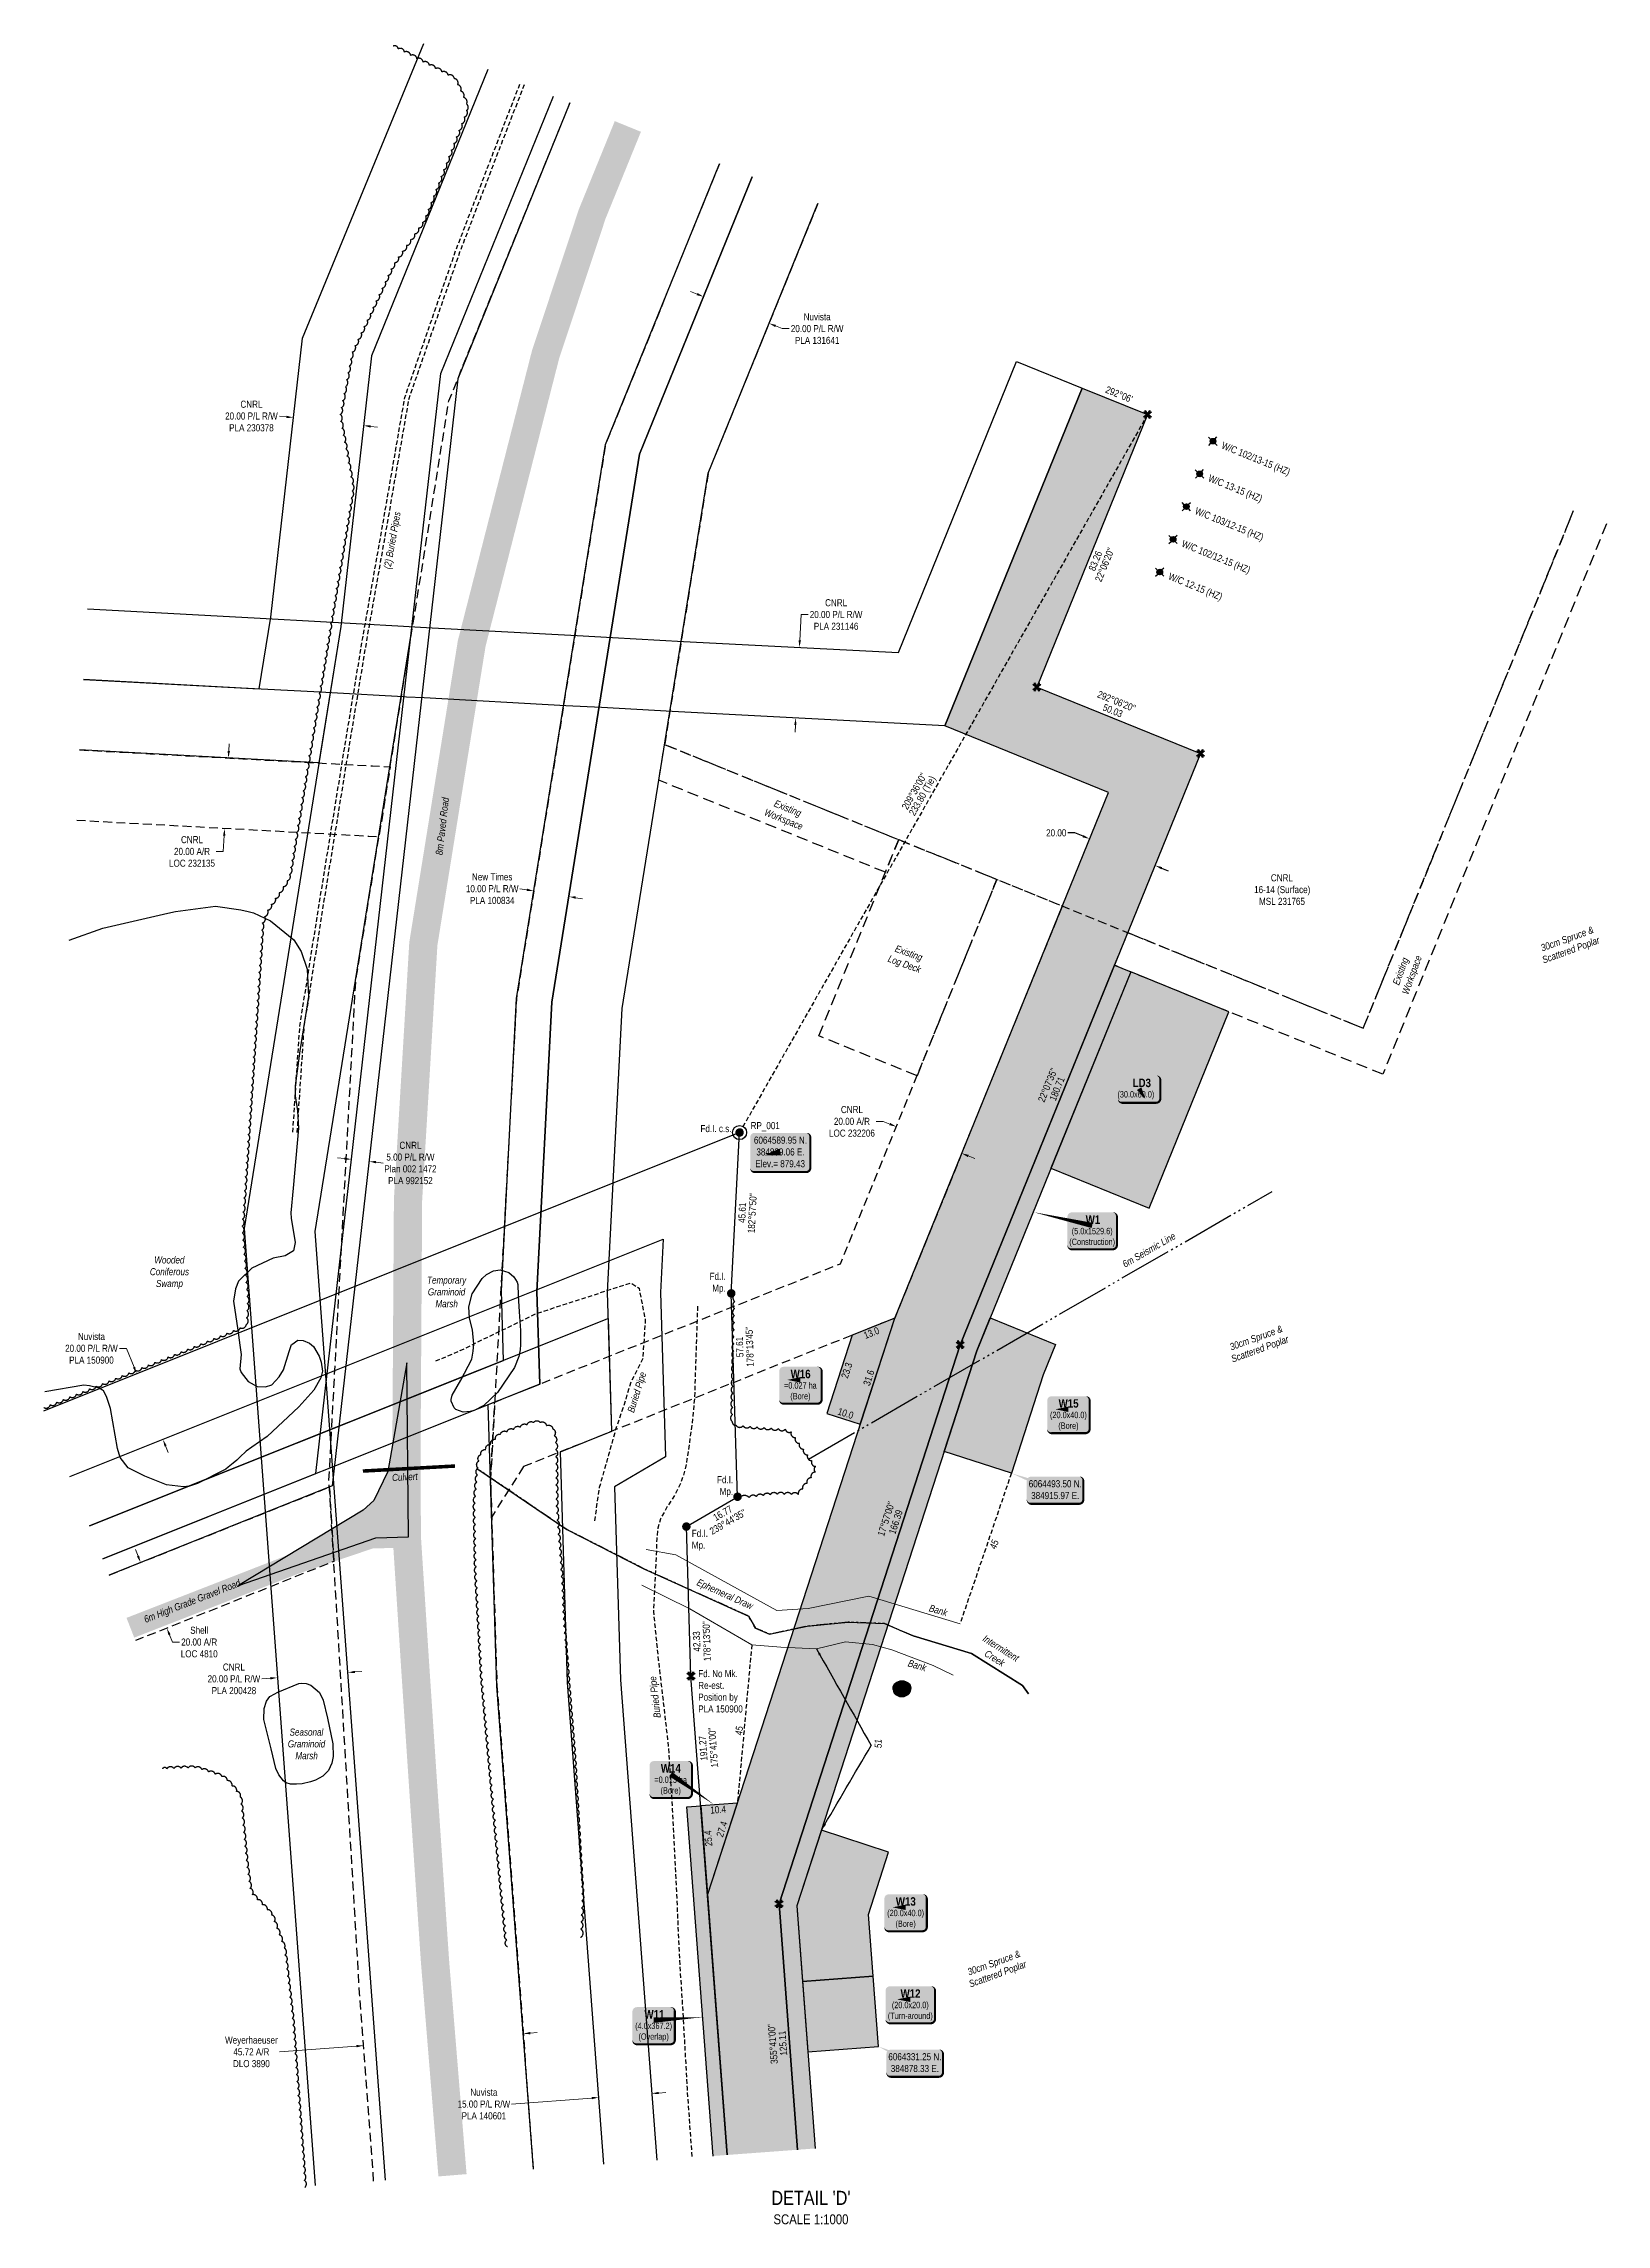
# Model space of a CAD drawing. Extents: x 379646 to 388155, y 6062459 to 6066140.
# Drawn here: x 379646 to 381857, y 6062792 to 6065878 of the extents above; entities that cross this region are included whole.
import ezdxf
from ezdxf.enums import TextEntityAlignment as Align

# ---------------------------------------------------------------- set-up
doc = ezdxf.new("R2010")
doc.units = 0
doc.header["$LTSCALE"] = 5
doc.header["$PDSIZE"] = 0.5
for name, pattern in [('0', [1, 1, 0]), ('foc-ACCESSROAD', [3.75, 2.5, -1.25]), ('foc-SEISMIC', [20.5, 15, -1, 0.5, -1, 0.5, -1, 0.5, -1]), ('foc-TIELINE', [1.875, 1.25, -0.625]), ('foc-TOPO-ephemeral', [6.25, 3.125, -0.625, 0.625, -0.625, 0.625, -0.625]), ('HIDDEN2', [4.7625, 3.175, -1.5875]), ('UG_PIPE', [1.875, 1.25, -0.625])]:
    doc.linetypes.add(name, pattern=pattern)
doc.layers.get('Defpoints').update_dxf_attribs({"color": 9})
for name, color, linetype in [('35', 37, 'Continuous'), ('AS-PIPE-UG', 44, 'UG_PIPE'), ('AS-PIPE-UG-T', 44, 'Continuous'), ('AS-ROADS', 254, 'Continuous'), ('AS-SEISMIC', 224, 'foc-SEISMIC'), ('C-AR', 13, 'foc-ACCESSROAD'), ('C-RW', 13, 'Continuous'), ('C-WS', 13, 'foc-ACCESSROAD'), ('C-WS-S', 8, 'Continuous'), ('DETAIL-T', 7, 'Continuous'), ('F-AR', 190, 'foc-ACCESSROAD'), ('F-RW', 190, 'Continuous'), ('L-BD', 7, 'Continuous'), ('L-BD1', 253, 'Continuous'), ('L-MON', 1, 'Continuous'), ('L-MON-T', 1, 'Continuous'), ('L-TIE', 7, 'foc-TIELINE'), ('P-CROSSINGS', 250, 'Continuous'), ('P-PROPOSED', 10, 'Continuous'), ('P-PROPOSED-H', 21, 'Continuous'), ('P-TEMP-BLOCKS', 250, 'Continuous'), ('P-TEMP-BLUE', 146, 'Continuous'), ('P-TEMP-BLUE-T', 146, 'Continuous'), ('P-TXT', 4, 'Continuous'), ('P-WORKAREA', 113, 'Continuous'), ('P-WORKAREA-H', 111, 'Continuous'), ('T-BUSH', 110, '0'), ('T-BUSH-T', 110, 'Continuous'), ('T-DRAW', 143, 'foc-TOPO-ephemeral'), ('T-EXISTING RTF', 220, 'HIDDEN2'), ('T-EXISTING RTF-T', 220, 'Continuous'), ('T-TIE', 201, 'foc-TIELINE'), ('T-WATER', 160, 'Continuous'), ('T-WATER-T', 170, 'Continuous'), ('WETLAND', 143, 'Continuous'), ('WETLAND-T', 146, 'Continuous')]:
    doc.layers.add(name, color=color, linetype=linetype)
for name, color, linetype, lineweight in [('AS-GENERAL', 48, 'Continuous', 18), ('C-AR-T', 13, 'Continuous', 9), ('C-RW-T', 13, 'Continuous', 9), ('C-WS-T', 13, 'Continuous', 9), ('F-AR-T', 190, 'Continuous', 9), ('F-RW-T', 190, 'Continuous', 9), ('T-TEXT', 48, 'Continuous', 18), ('T-TIE-T', 201, 'Continuous', 18)]:
    doc.layers.add(name, color=color, linetype=linetype, lineweight=lineweight)
doc.layers.add('P-TEMP-BLUE-H', color=7, linetype='Continuous', true_color=0x99e6ff)
doc.styles.add('80', font='ARIALN.TTF', dxfattribs={"height": 10})
doc.styles.add('80CG', font='ARIALN.TTF', dxfattribs={"height": 10})
doc.styles.add('80L', font='ARIALN.TTF', dxfattribs={"height": 10})
doc.styles.add('BOLD', font='ARIALNB.TTF')
doc.styles.add('Crossing', font='ARIALN.TTF', dxfattribs={"height": 10})
doc.styles.add('foc-LtypeFont', font='ARIALN.TTF', dxfattribs={"height": 7.35})
doc.styles.add('MtXpl_Arial_Narrow', font='ARIALNI.TTF')
doc.linetypes.add('foc-TOPO-flowdirection-NOLINE', pattern='A,0,[">",foc-LtypeFont,S=0.3,R=0,X=0,Y=-0.945],-20,[">",foc-LtypeFont,S=0.3,R=0,X=0,Y=-0.945],0', length=20)
doc.dimstyles.new('Compass 5 000', dxfattribs={"dimscale": 5, "dimtxt": 9, "dimasz": 2, "dimexe": 0.2, "dimexo": 0.0625, "dimgap": 0.5, "dimtad": 0, "dimtih": 1, "dimtoh": 1, "dimzin": 0, "dimdsep": 46, "dimtxsty": '80CG', "dimcen": 0.1, "dimse1": 1, "dimse2": 1, "dimclrd": 256, "dimclrt": 256, "dimaunit": 1, "dimadec": 4, "dimazin": 0, "dimtfac": 0.06, "dimtofl": 0, "dimtmove": 0, "dimatfit": 1, "dimfxl": 0.2, "dimtolj": 1, "dimtzin": 0, "dimlwd": -1, "dimarcsym": 0})

msp = doc.modelspace()

# ---------------------------------------------------------------- texts
at = {"layer": '35', "color": 3, "style": '80'}
msp.add_attdef('RP_001', (380646.351, 6064342.208), 'RP', height=10, dxfattribs=at)
at = {"layer": 'AS-GENERAL', "char_height": 9.99628, "attachment_point": 1, "style": '80L'}
for s, width, insert, rotation in [('\\pi0.47615;{\\fArial Narrow|b0|i1|c0|p34;8m Paved Road}', 82.77724, (380200.372, 6064730.182), 83.528373), ('\\pi23.551;{\\fArial Narrow|b0|i1|c0|p34;Culvert}', 82.77724, (380115.245, 6063852.739), 3.11508), ('\\pi0.52729;{\\fArial Narrow|b0|i1|c0|p34;6m High Grade Gravel Road}', 145.78245, (379786.171, 6063652.445), 21.285755)]:
    msp.add_mtext_dynamic_manual_height_columns(s, width=width, gutter_width=49.981, heights=[0], dxfattribs=dict(at, insert=insert, rotation=rotation))
at = {"layer": 'AS-PIPE-UG-T', "char_height": 9.99627, "attachment_point": 1, "style": '80L'}
for s, width, insert, rotation in [('\\pi0.53411;{\\fArial Narrow|b0|i1|c0|p34;(2) Buried Pipes}', 82.17711, (380126.93, 6065135.452), 79.984366), ('\\pi0.29887;{\\fArial Narrow|b0|i1|c0|p34;Buried Pipe}', 59.01386, (380471.513, 6063942.864), 72.561726), ('\\pi0.29887;{\\fArial Narrow|b0|i1|c0|p34;Buried Pipe}', 59.01386, (380509.421, 6063508.08), 96.605716)]:
    msp.add_mtext_dynamic_manual_height_columns(s, width=width, gutter_width=49.981, heights=[0], dxfattribs=dict(at, insert=insert, rotation=rotation))
at = {"layer": 'AS-SEISMIC', "insert": (381171.175, 6064154.587), "char_height": 9.99255, "attachment_point": 1, "rotation": 30, "style": '80L'}
msp.add_mtext_dynamic_manual_height_columns('{\\fArial Narrow|b0|i1|c0|p34;6m Seismic Line}', width=83.9392, gutter_width=49.963, heights=[0], dxfattribs=at)
at = {"layer": 'C-WS-T', "char_height": 9.99627, "attachment_point": 1, "rotation": 337.8944, "style": '80L'}
for s, width, insert in [('W/C 102/13-15 (HZ)', 102.49013, (381315.468, 6065315.238)), ('W/C 13-15 (HZ)', 80.19968, (381296.659, 6065268.931)), ('W/C 103/12-15 (HZ)', 102.49013, (381277.85, 6065222.624)), ('W/C 102/12-15 (HZ)', 102.49013, (381259.041, 6065176.316)), ('W/C 12-15 (HZ)', 80.19968, (381240.233, 6065130.009))]:
    msp.add_mtext_dynamic_manual_height_columns(s, width=width, gutter_width=49.981, heights=[0], dxfattribs=dict(at, insert=insert))
at = {"layer": 'C-WS-T', "insert": (381358.11, 6064702.928), "char_height": 9.99627, "attachment_point": 1, "style": '80L'}
msp.add_mtext_dynamic_manual_height_columns('\\pi24.389;CNRL\\P\\pi0.66367;16-14 (Surface)\\P\\pi7.6767;MSL 231765', width=78.96549, gutter_width=49.981, heights=[0], dxfattribs=at)
at = {"layer": 'DETAIL-T', "color": 3, "insert": (380731.717, 6062815.961), "char_height": 19.99255, "width": 110.92264, "attachment_point": 5, "style": '80CG'}
msp.add_mtext("DETAIL 'D'\\P{\\H0.7x;SCALE 1:1000}", dxfattribs=at)
at = {"layer": 'L-BD', "style": '80L'}
for s, height, rotation, p in [("292°06'", 9.9963, 337.8944, (381167.697, 6065382.119)), ("209°36'00''", 9.99627, 60.3994, (380877.891, 6064820.555)), ('233.80 (Tie)', 9.99627, 60.3994, (380890.277, 6064813.519)), ('45.61', 9.9963, 87.0367, (380634.378, 6064223.942)), ("182°57'50''", 9.99627, 87.0367, (380648.604, 6064223.205)), ("178°13'45''", 9.99627, 91.7703, (380645.045, 6064034.308)), ('57.61', 9.9963, 91.7703, (380630.807, 6064033.868)), ("239°44'35''", 9.99627, 30.2569, (380614.118, 6063786.497)), ('16.77', 9.9963, 30.2569, (380606.94, 6063798.802)), ('42.33', 9.9963, 91.7694, (380569.968, 6063617.187)), ("178°13'50''", 9.99627, 91.7694, (380584.205, 6063617.627)), ("175°41'00''", 9.99627, 94.3164, (380593.42, 6063467.139)), ('191.27', 9.9963, 94.3164, (380579.216, 6063466.067))]:
    msp.add_text(s, height=height, rotation=rotation, dxfattribs=at).set_placement(p, align=Align.MIDDLE)
at = {"layer": 'L-BD1', "style": '80L'}
for s, height, rotation, p in [("22°06'20''", 9.9963, 67.8944, (381147.277, 6065141.02)), ('83.26', 9.9963, 67.8944, (381134.079, 6065146.38)), ("292°06'20''", 9.99627, 337.8944, (381164.131, 6064947.769)), ('50.03', 9.9963, 337.8944, (381158.77, 6064934.571)), ("22°07'35''", 9.9963, 67.8742, (381066.66, 6064404.66)), ('180.71', 9.9963, 67.8742, (381079.856, 6064399.295)), ("17°57'00''", 9.9963, 72.05, (380838.073, 6063790.714)), ('166.39', 9.9963, 72.05, (380851.625, 6063786.324)), ("355°41'00''", 9.99627, 94.3164, (380677.716, 6063047.597)), ('125.11', 9.9963, 94.3164, (380691.921, 6063048.67))]:
    msp.add_text(s, height=height, rotation=rotation, dxfattribs=at).set_placement(p, align=Align.MIDDLE)
at = {"layer": 'L-MON-T', "attachment_point": 1, "style": '80L'}
for s, width, insert, char_height in [('\\pi0.5307;Fd.I. c.s.', 43.04438, (380574.838, 6064347.988), 9.99627), ('\\pi1.0614;Fd.I.\\P\\pi4.7776;Mp.', 22.03584, (380587.242, 6064138.921), 9.99627), ('\\pi1.0614;Fd.I.\\P\\pi4.7776;Mp.', 22.03584, (380597.732, 6063851.144), 9.99627), ('Fd.I.\\PMp.', 22.03584, (380563.12, 6063775.164), 9.9963), ('Fd. No Mk.\\PRe-est. \\PPosition by \\PPLA 150900', 62.57324, (380572.221, 6063576.665), 9.99627)]:
    msp.add_mtext_dynamic_manual_height_columns(s, width=width, gutter_width=49.981, heights=[0], dxfattribs=dict(at, insert=insert, char_height=char_height))
at = {"layer": 'P-TEMP-BLUE-T', "char_height": 9.99627, "attachment_point": 1, "style": '80L'}
for s, insert, rotation in [('\\pi0.6739;13.0', (380804.488, 6064054.186), 21.802878), ('\\pi0.21022;23.3', (380774.074, 6063991.482), 72.03225), ('\\pi0.27841;31.6', (380805.253, 6063981.05), 72.03225), ('\\pi0.6739;10.0', (380771.102, 6063948.386), 342.03225), ('\\pi0.6739;10.4', (380588.223, 6063383.301), 4.316421), ('\\pi0.22045;25.4', (380582.267, 6063326.723), 94.316421), ('\\pi0.22045;27.4', (380597.436, 6063342.28), 72.03225)]:
    msp.add_mtext_dynamic_manual_height_columns(s, width=21.84492, gutter_width=49.981, heights=[0], dxfattribs=dict(at, insert=insert, rotation=rotation))
at = {"layer": 'T-BUSH-T', "char_height": 9.99256, "attachment_point": 1, "rotation": 20, "style": '80L'}
for insert in [(381759.062, 6064601.459), (381318.984, 6064036.748), (380947.878, 6063152.237)]:
    msp.add_mtext_dynamic_manual_height_columns('\\pi4.4532;{\\fArial Narrow|b0|i1|c0|p34;30cm Spruce & \\P\\pi0.45553;Scattered Poplar}', width=86.36586, gutter_width=49.963, heights=[0], dxfattribs=dict(at, insert=insert))
at = {"layer": 'T-EXISTING RTF-T', "char_height": 9.99627, "attachment_point": 1, "style": 'MtXpl_Arial_Narrow'}
for s, insert, width, rotation in [('\\pi8.7848;Existing \\P\\pi0.76595;Workspace', (380674.095, 6064811.894), 57.091, 337.8944), ('\\pi4.7822;Existing \\P\\pi0.24091;Log Deck', (380848.541, 6064604.695), 49.0858, 340.037088), ('\\pi8.7848;Existing \\P\\pi0.76595;Workspace', (381551.465, 6064540.309), 57.091, 70.037088)]:
    msp.add_mtext(s, dxfattribs=dict(at, insert=insert, width=width, rotation=rotation))
at = {"layer": 'T-TEXT', "char_height": 9.99627, "attachment_point": 1, "rotation": 343.262835, "style": '80L'}
for insert in [(380900.553, 6063669.805), (380870.738, 6063591.861)]:
    msp.add_mtext_dynamic_manual_height_columns('\\pi0.29887;{\\fArial Narrow|b0|i1|c0|p34;Bank}', width=26.80896, gutter_width=49.981, heights=[0], dxfattribs=dict(at, insert=insert))
at = {"layer": 'T-TIE-T', "char_height": 9.99627, "attachment_point": 1, "style": '80L'}
for s, insert, rotation in [('\\pi7.2062;{\\fArial Narrow|b0|i1|c0|p34;45}', (380981.699, 6063743.283), 71.176577), ('\\pi7.2062;{\\fArial Narrow|b0|i1|c0|p34;45}', (380623.799, 6063477.783), 84.824828), ('\\pi7.8643;{\\fArial Narrow|b0|i1|c0|p34;51}', (380821.961, 6063458.227), 90.950522)]:
    msp.add_mtext_dynamic_manual_height_columns(s, width=26.80896, gutter_width=49.981, heights=[0], dxfattribs=dict(at, insert=insert, rotation=rotation))
at = {"layer": 'T-WATER-T', "char_height": 9.99628, "attachment_point": 1, "style": '80L'}
for s, width, insert, rotation in [('\\pi0.32614;{\\fArial Narrow|b0|i1|c0|p34;Ephemeral Draw}', 85.99568, (380573.047, 6063706.421), 335.760016), ('\\pi0.32614;{\\fArial Narrow|b0|i1|c0|p34;Intermittent \\P\\pi13.861;Creek}', 57.83427, (380978.654, 6063627.241), 327.834378)]:
    msp.add_mtext_dynamic_manual_height_columns(s, width=width, gutter_width=49.981, heights=[0], dxfattribs=dict(at, insert=insert, rotation=rotation))
at = {"layer": 'WETLAND-T', "insert": (379787.181, 6064162.144), "char_height": 9.99627, "attachment_point": 1, "style": '80L'}
msp.add_mtext_dynamic_manual_height_columns('\\pi15.409;{\\fArial Narrow|b0|i1|c0|p34;Wooded \\P\\pi9.1428;Coniferous\\P\\pi17.738;Swamp}', width=72.59679, gutter_width=49.981, heights=[0], dxfattribs=at)

# ---------------------------------------------------------------- blocks, each defined once
blk = doc.blocks.new('WC2')
at = {"layer": 'L-MON'}
h = blk.add_hatch(color=255, dxfattribs=at)
h.dxf.hatch_style = 1
edge = h.paths.add_edge_path()
edge.add_arc((0, 0), 0.9, 0, 360)
at = {"layer": 'L-MON', "color": 14, "flags": 128}
for points in [[(-0.62, 0.5), (-1.23, 1.12)], [(0.52, 0.61), (1.13, 1.21)], [(-1.18, -1.18), (-0.56, -0.57)], [(1.16, -1.18), (0.56, -0.57)]]:
    blk.add_lwpolyline(points, dxfattribs=at)
at = {"layer": 'L-MON', "color": 14}
for radius in [0.8, 0.373]:
    blk.add_circle((0, 0), radius, dxfattribs=at)
blk = doc.blocks.new('fdia')
at = {"color": 255, "const_width": 1}
blk.add_lwpolyline([(-0.5, 0, 1), (0.5, 0, 1)], format="xyb", close=True, dxfattribs=at)
blk = doc.blocks.new('Fdiaa')
blk.add_blockref('fdia', (0, 0))
blk = doc.blocks.new('fdib')
at = {"color": 1, "const_width": 1.6}
blk.add_lwpolyline([(-0.4, 0, 1), (0.4, 0, 1)], format="xyb", close=True, dxfattribs=at)
at = {"color": 1}
blk.add_circle((0, 0), 0.8, dxfattribs=at)
blk = doc.blocks.new('Fdibb')
blk.add_blockref('fdib', (0, 0))
blk = doc.blocks.new('fdicc')
for name in ['Fdibb', 'Fdiaa']:
    blk.add_blockref(name, (0, 0))
blk = doc.blocks.new('FDI')
blk.add_blockref('fdicc', (0, 0))
blk = doc.blocks.new('TEMP')
h = blk.add_hatch(color=255)
h.dxf.hatch_style = 1
h.paths.add_polyline_path([(0, 0.25), (-0.67, 1.15), (-0.67, 0.67), (-1.15, 0.67), (-0.25, 0), (-1.15, -0.67), (-0.67, -0.67), (-0.67, -1.15), (0, -0.25), (0.67, -1.15), (0.67, -0.67), (1.15, -0.67), (0.25, 0), (1.15, 0.67), (0.67, 0.67), (0.67, 1.15)])
h.paths.add_polyline_path([(0.57, 0.85), (0.57, 0.57), (0.85, 0.57), (0.08, 0), (0.85, -0.57), (0.57, -0.57), (0.57, -0.85), (0, -0.08), (-0.57, -0.85), (-0.57, -0.57), (-0.85, -0.57), (-0.08, 0), (-0.85, 0.57), (-0.57, 0.57), (-0.57, 0.85), (0, 0.08)], flags=16)
h = blk.add_hatch(color=1)
h.dxf.hatch_style = 1
h.paths.add_polyline_path([(0, 0.08), (-0.57, 0.85), (-0.57, 0.57), (-0.85, 0.57), (-0.08, 0), (-0.85, -0.57), (-0.57, -0.57), (-0.57, -0.85), (0, -0.08), (0.57, -0.85), (0.57, -0.57), (0.85, -0.57), (0.08, 0), (0.85, 0.57), (0.57, 0.57), (0.57, 0.85)])
at = {"color": 1}
for p, q in [((-0.08, 0), (0.08, 0)), ((0, 0.08), (0, -0.08))]:
    blk.add_line(p, q, dxfattribs=at)
at = {"color": 255, "flags": 128}
blk.add_lwpolyline([(-0.25, 0), (-1.15, 0.67), (-0.67, 0.67), (-0.67, 1.15), (0, 0.25), (0.67, 1.15), (0.67, 0.67), (1.15, 0.67), (0.25, 0), (1.15, -0.67), (0.67, -0.67), (0.67, -1.15), (0, -0.25), (-0.67, -1.15), (-0.67, -0.67), (-1.15, -0.67)], close=True, dxfattribs=at)
at = {"color": 1, "flags": 128}
blk.add_lwpolyline([(-0.08, 0), (-0.85, 0.57), (-0.57, 0.57), (-0.57, 0.85), (0, 0.08), (0.57, 0.85), (0.57, 0.57), (0.85, 0.57), (0.08, 0), (0.85, -0.57), (0.57, -0.57), (0.57, -0.85), (0, -0.08), (-0.57, -0.85), (-0.57, -0.57), (-0.85, -0.57)], close=True, dxfattribs=at)
blk = doc.blocks.new('*D428')
at = {"layer": 'C-RW-T', "transparency": 16777216}
for p, q in [((379989.5, 6065350.3), (379979.6, 6065351.4)), ((380108.7, 6065336.8), (380118.6, 6065335.6))]:
    blk.add_line(p, q, dxfattribs=at)
for points in [[(379989.7, 6065351.9), (379989.3, 6065348.6), (379999.4, 6065349.2)], [(380108.9, 6065338.4), (380108.5, 6065335.1), (380098.8, 6065337.9)]]:
    blk.add_solid(points, dxfattribs=at)
at = {"layer": 'Defpoints', "color": 0, "transparency": 16777216}
for p in [(379999.4, 6065349.2), (379998.9, 6065344.4), (380098.2, 6065333.2)]:
    blk.add_point(p, dxfattribs=at)
at = {"layer": 'C-RW-T', "transparency": 16777216, "insert": (379940, 6065351.4), "char_height": 10, "attachment_point": 5, "style": '80CG'}
blk.add_mtext('\\A1;CNRL\\P20.00 P/L R/W\\PPLA 230378', dxfattribs=at)
blk = doc.blocks.new('*D429')
at = {"layer": 'C-RW-T', "transparency": 16777216}
for p, q in [((380715.9, 6065034), (380717.8, 6065070.5)), ((380717.8, 6065070.5), (380727.8, 6065070.5)), ((380709.7, 6064914.1), (380709.2, 6064904.1))]:
    blk.add_line(p, q, dxfattribs=at)
for points in [[(380714.2, 6065034.1), (380717.6, 6065034), (380715.4, 6065024.1)], [(380708, 6064914.2), (380711.3, 6064914), (380710.2, 6064924.1)]]:
    blk.add_solid(points, dxfattribs=at)
at = {"layer": 'Defpoints', "color": 0, "transparency": 16777216}
for p in [(380715.4, 6065024.1), (380730.7, 6065023.3), (380725.5, 6064923.3)]:
    blk.add_point(p, dxfattribs=at)
at = {"layer": 'C-RW-T', "transparency": 16777216, "insert": (380767.3, 6065070.5), "char_height": 10, "attachment_point": 5, "style": '80CG'}
blk.add_mtext('\\A1;CNRL\\P20.00 P/L R/W\\PPLA 231146', dxfattribs=at)
blk = doc.blocks.new('*D430')
at = {"layer": 'C-AR-T', "transparency": 16777216}
for p, q in [((379908, 6064877.4), (379908.5, 6064887.4)), ((379900.2, 6064735.2), (379890.2, 6064735.2)), ((379901.4, 6064757.6), (379900.2, 6064735.2))]:
    blk.add_line(p, q, dxfattribs=at)
for points in [[(379906.3, 6064877.5), (379909.6, 6064877.3), (379907.4, 6064867.4)], [(379899.8, 6064757.7), (379903.1, 6064757.5), (379902, 6064767.6)]]:
    blk.add_solid(points, dxfattribs=at)
at = {"layer": 'Defpoints', "color": 0, "transparency": 16777216}
for p in [(379905.8, 6064867.5), (379900.4, 6064767.7), (379902, 6064767.6)]:
    blk.add_point(p, dxfattribs=at)
at = {"layer": 'C-AR-T', "transparency": 16777216, "insert": (379855.9, 6064735.2), "char_height": 10, "attachment_point": 5, "style": '80CG'}
blk.add_mtext('\\A1;CNRL\\P20.00 A/R\\PLOC 232135', dxfattribs=at)
blk = doc.blocks.new('*D431')
at = {"layer": 'Defpoints', "color": 0, "transparency": 16777216}
for p in [(380582.9, 6065527.9), (380672.4, 6065482.7), (380675.5, 6065490.3)]:
    blk.add_point(p, dxfattribs=at)
at = {"layer": 'F-RW-T', "transparency": 16777216}
for p, q in [((380570.5, 6065524), (380561.3, 6065527.8)), ((380681.7, 6065478.9), (380690.9, 6065475.1)), ((380690.9, 6065475.1), (380700.9, 6065475.1))]:
    blk.add_line(p, q, dxfattribs=at)
for points in [[(380571.2, 6065525.6), (380569.9, 6065522.5), (380579.8, 6065520.3)], [(380682.3, 6065480.4), (380681, 6065477.4), (380672.4, 6065482.7)]]:
    blk.add_solid(points, dxfattribs=at)
at = {"layer": 'F-RW-T', "transparency": 16777216, "insert": (380740.5, 6065475.1), "char_height": 10, "attachment_point": 5, "style": '80CG'}
blk.add_mtext('\\A1;Nuvista\\P20.00 P/L R/W\\PPLA 131641', dxfattribs=at)
blk = doc.blocks.new('*D432')
at = {"layer": 'Defpoints', "color": 0, "transparency": 16777216}
for p in [(380346, 6064719.9), (380395.4, 6064712), (380388.9, 6064671.4)]:
    blk.add_point(p, dxfattribs=at)
at = {"layer": 'F-RW-T', "transparency": 16777216}
for p, q in [((380329.6, 6064680.9), (380319.8, 6064682.5)), ((380398.7, 6064669.8), (380408.6, 6064668.3))]:
    blk.add_line(p, q, dxfattribs=at)
for points in [[(380329.9, 6064682.6), (380329.4, 6064679.3), (380339.5, 6064679.3)], [(380399, 6064671.5), (380398.5, 6064668.2), (380388.9, 6064671.4)]]:
    blk.add_solid(points, dxfattribs=at)
at = {"layer": 'F-RW-T', "transparency": 16777216, "insert": (380280.7, 6064682.5), "char_height": 10, "attachment_point": 5, "style": '80CG'}
blk.add_mtext('\\A1;New Times\\P10.00 P/L R/W\\PPLA 100834', dxfattribs=at)
blk = doc.blocks.new('*D433')
at = {"layer": 'Defpoints', "color": 0, "transparency": 16777216}
for p in [(380098.6, 6063045.2), (380326.5, 6063036.1), (380100.6, 6063019.2)]:
    blk.add_point(p, dxfattribs=at)
at = {"layer": 'F-AR-T', "transparency": 16777216}
for p, q in [((380334.5, 6063062.8), (380344.5, 6063063.6)), ((380088.6, 6063044.4), (379979.6, 6063036.3))]:
    blk.add_line(p, q, dxfattribs=at)
for points in [[(380334.4, 6063064.5), (380334.6, 6063061.2), (380324.5, 6063062.1)], [(380088.5, 6063046.1), (380088.8, 6063042.8), (380098.6, 6063045.2)]]:
    blk.add_solid(points, dxfattribs=at)
at = {"layer": 'F-AR-T', "transparency": 16777216, "insert": (379939.9, 6063036.3), "char_height": 10, "attachment_point": 5, "style": '80CG'}
blk.add_mtext('\\A1;Weyerhaeuser\\P45.72 A/R\\PDLO 3890', dxfattribs=at)
blk = doc.blocks.new('*D434')
at = {"layer": 'C-RW-T', "transparency": 16777216}
for p, q in [((379966.8, 6063565.1), (379954.7, 6063564.2)), ((380086.5, 6063574), (380096.4, 6063574.7))]:
    blk.add_line(p, q, dxfattribs=at)
for points in [[(379966.7, 6063566.8), (379966.9, 6063563.4), (379976.8, 6063565.8)], [(380086.3, 6063575.6), (380086.6, 6063572.3), (380076.5, 6063573.2)]]:
    blk.add_solid(points, dxfattribs=at)
at = {"layer": 'Defpoints', "color": 0, "transparency": 16777216}
for p in [(379976.8, 6063565.8), (379989, 6063401.4), (380088.7, 6063408.8)]:
    blk.add_point(p, dxfattribs=at)
at = {"layer": 'C-RW-T', "transparency": 16777216, "insert": (379915.2, 6063564.2), "char_height": 10, "attachment_point": 5, "style": '80CG'}
blk.add_mtext('\\A1;CNRL\\P20.00 P/L R/W\\PPLA 200428', dxfattribs=at)
blk = doc.blocks.new('*D435')
at = {"layer": 'C-RW-T', "transparency": 16777216}
for p, q in [((380071.6, 6064300.5), (380061.7, 6064301.7)), ((380116.3, 6064295.5), (380126.2, 6064294.3))]:
    blk.add_line(p, q, dxfattribs=at)
for points in [[(380071.8, 6064302.2), (380071.4, 6064298.9), (380081.5, 6064299.4)], [(380116.5, 6064297.1), (380116.1, 6064293.8), (380106.4, 6064296.6)]]:
    blk.add_solid(points, dxfattribs=at)
at = {"layer": 'Defpoints', "color": 0, "transparency": 16777216}
for p in [(380090.2, 6064375.8), (380115, 6064373), (380081.5, 6064299.4)]:
    blk.add_point(p, dxfattribs=at)
at = {"layer": 'C-RW-T', "transparency": 16777216, "insert": (380165, 6064294.3), "char_height": 10, "attachment_point": 5, "style": '80CG'}
blk.add_mtext('\\A1;CNRL\\P5.00 P/L R/W\\PPlan 002 1472\\PPLA 992152', dxfattribs=at)
blk = doc.blocks.new('*U436')
at = {"true_color": 0x99e6ff}
h = blk.add_hatch(color=141, dxfattribs=at)
edge = h.paths.add_edge_path()
edge.add_line((-29, -33.8), (29, -33.8))
edge.add_arc((29, -27.8), 6, 270, 360)
edge.add_line((35, -27.8), (35, 12.5))
edge.add_arc((29, 12.5), 6, 0, 90)
edge.add_line((29, 18.5), (-29, 18.5))
edge.add_arc((-29, 12.5), 6, 90, 180)
edge.add_line((-35, 12.5), (-35, -27.8))
edge.add_arc((-29, -27.8), 6, 180, 270)
at = {"flags": 128}
blk.add_lwpolyline([(-83.5, 18.9, 0, 7.5, 0), (0, 0, 0, 0, 0)], format="xyseb", dxfattribs=at)
at = {"color": 250, "flags": 128}
blk.add_lwpolyline([(-29, -33.8, 3, 3, 0), (29, -33.8, 3, 3, 0.414214), (35, -27.8, 3, 3, 0), (35, 12.5, 3, 0, 0.414214), (29, 18.5, 0, 0, 0), (-29, 18.5, 0, 0, 0.414214), (-35, 12.5, 0, 0, 0), (-35, -27.8, 0, 3, 0.414214)], format="xyseb", close=True, dxfattribs=at)
at = {"color": 250}
for tag, p, height, style in [('TEMP_AREA_W1_001', (-9.2, 2.2), 12, 'BOLD'), ('ENTER_TEXT_001', (-30.7, -12.5), 9, '80')]:
    blk.add_attdef(tag, p, '', height=height, dxfattribs=dict(at, style=style))
blk = doc.blocks.new('*D437')
at = {"layer": 'Defpoints', "color": 0, "transparency": 16777216}
for p in [(379777.4, 6063995.9), (379777.6, 6063996), (379814.6, 6063903)]:
    blk.add_point(p, dxfattribs=at)
at = {"layer": 'F-RW-T', "transparency": 16777216}
for p, q in [((379763.2, 6064032), (379753.2, 6064032)), ((379773.9, 6064005.3), (379763.2, 6064032)), ((379818.5, 6063893.8), (379822.2, 6063884.5))]:
    blk.add_line(p, q, dxfattribs=at)
for points in [[(379775.4, 6064005.9), (379772.4, 6064004.6), (379777.6, 6063996)], [(379820, 6063894.4), (379817, 6063893.2), (379814.8, 6063903.1)]]:
    blk.add_solid(points, dxfattribs=at)
at = {"layer": 'F-RW-T', "transparency": 16777216, "insert": (379713.6, 6064032), "char_height": 10, "attachment_point": 5, "style": '80CG'}
blk.add_mtext('\\A1;Nuvista\\P20.00 P/L R/W\\PPLA 150900', dxfattribs=at)
blk = doc.blocks.new('*D438')
at = {"layer": 'Defpoints', "color": 0, "transparency": 16777216}
for p in [(381126, 6064753), (381126.4, 6064753.9), (381219, 6064716.2)]:
    blk.add_point(p, dxfattribs=at)
at = {"layer": 'P-TXT', "transparency": 16777216}
for p, q in [((381105.2, 6064761.5), (381095.2, 6064761.5)), ((381116.8, 6064756.8), (381105.2, 6064761.5)), ((381227.9, 6064711.6), (381237.1, 6064707.8))]:
    blk.add_line(p, q, dxfattribs=at)
for points in [[(381117.4, 6064758.3), (381116.1, 6064755.2), (381126, 6064753)], [(381228.5, 6064713.1), (381227.3, 6064710.1), (381218.6, 6064715.4)]]:
    blk.add_solid(points, dxfattribs=at)
at = {"layer": 'P-TXT', "transparency": 16777216, "insert": (381078.8, 6064761.5), "char_height": 10, "attachment_point": 5, "style": '80CG'}
blk.add_mtext('\\A1;20.00', dxfattribs=at)
blk = doc.blocks.new('*D439')
at = {"layer": 'Defpoints', "color": 0, "transparency": 16777216}
for p in [(380431.6, 6062971.8), (380431.6, 6062971.8), (380506.3, 6062977.4)]:
    blk.add_point(p, dxfattribs=at)
at = {"layer": 'F-RW-T', "transparency": 16777216}
for p, q in [((380421.6, 6062971), (380308, 6062962.4)), ((380516.3, 6062978.1), (380526.3, 6062978.9))]:
    blk.add_line(p, q, dxfattribs=at)
for points in [[(380421.5, 6062972.7), (380421.7, 6062969.3), (380431.6, 6062971.8)], [(380516.2, 6062979.8), (380516.4, 6062976.5), (380506.3, 6062977.4)]]:
    blk.add_solid(points, dxfattribs=at)
at = {"layer": 'F-RW-T', "transparency": 16777216, "insert": (380268.9, 6062962.4), "char_height": 10, "attachment_point": 5, "style": '80CG'}
blk.add_mtext('\\A1;Nuvista\\P15.00 P/L R/W\\PPLA 140601', dxfattribs=at)
blk = doc.blocks.new('*D440')
at = {"layer": 'Defpoints', "color": 0, "transparency": 16777216}
for p in [(379812.3, 6063740.5), (379820.3, 6063636), (379849.4, 6063647.7)]:
    blk.add_point(p, dxfattribs=at)
at = {"layer": 'F-AR-T', "transparency": 16777216}
for p, q in [((379779.5, 6063738.1), (379775.8, 6063747.4)), ((379824, 6063626.7), (379828.2, 6063616.3)), ((379828.2, 6063616.3), (379838.2, 6063616.3))]:
    blk.add_line(p, q, dxfattribs=at)
for points in [[(379781, 6063738.8), (379777.9, 6063737.5), (379783.2, 6063728.9)], [(379825.6, 6063627.4), (379822.5, 6063626.1), (379820.3, 6063636)]]:
    blk.add_solid(points, dxfattribs=at)
at = {"layer": 'F-AR-T', "transparency": 16777216, "insert": (379866.1, 6063616.3), "char_height": 10, "attachment_point": 5, "style": '80CG'}
blk.add_mtext('\\A1;Shell\\P20.00 A/R\\PLOC 4810', dxfattribs=at)
blk = doc.blocks.new('*U442')
h = blk.add_hatch(color=254)
edge = h.paths.add_edge_path()
edge.add_line((-36.5, -28.5), (36.5, -28.5))
edge.add_arc((36.5, -22.5), 6, 270, 360)
edge.add_line((42.5, -22.5), (42.5, 21))
edge.add_arc((36.5, 21), 6, 0, 90)
edge.add_line((36.5, 27), (-36.5, 27))
edge.add_arc((-36.5, 21), 6, 90, 180)
edge.add_line((-42.5, 21), (-42.5, -22.5))
edge.add_arc((-36.5, -22.5), 6, 180, 270)
at = {"color": 1, "flags": 128}
blk.add_lwpolyline([(-36.5, -28.5, 3, 3, 0), (36.5, -28.5, 3, 3, 0.414214), (42.5, -22.5, 3, 3, 0), (42.5, 21, 3, 0, 0.414214), (36.5, 27, 0, 0, 0), (-36.5, 27, 0, 0, 0.414214), (-42.5, 21, 0, 0, 0), (-42.5, -22.5, 0, 3, 0.414214)], format="xyseb", close=True, dxfattribs=at)
blk.add_lwpolyline([(-21.9, -4.7, 0, 10, 0), (0, 0, 5, 5, 0)], format="xyseb", dxfattribs=at)
at = {"color": 1, "style": '80'}
blk.add_attdef('ENTER_TEXT_001', (-36, -5), '', height=10, dxfattribs=at)
blk = doc.blocks.new('*U461')
h = blk.add_hatch(color=111)
edge = h.paths.add_edge_path()
edge.add_line((-24, -34), (24, -34))
edge.add_arc((24, -28), 6, 270, 360)
edge.add_line((30, -28), (30, 12.5))
edge.add_arc((24, 12.5), 6, 0, 90)
edge.add_line((24, 18.5), (-24, 18.5))
edge.add_arc((-24, 12.5), 6, 90, 180)
edge.add_line((-30, 12.5), (-30, -28))
edge.add_arc((-24, -28), 6, 180, 270)
at = {"color": 250, "flags": 128}
blk.add_lwpolyline([(-24, -34, 3, 3, 0), (24, -34, 3, 3, 0.414214), (30, -28, 3, 3, 0), (30, 12.5, 3, 0, 0.414214), (24, 18.5, 0, 0, 0), (-24, 18.5, 0, 0, 0.414214), (-30, 12.5, 0, 0, 0), (-30, -28, 0, 3, 0.414214)], format="xyseb", close=True, dxfattribs=at)
at = {"flags": 128}
blk.add_lwpolyline([(69.3, 4.4, 0, 7.5, 0), (0, 0, 0, 0, 0)], format="xyseb", dxfattribs=at)
at = {"color": 250}
for tag, p, height, style in [('TEMP_AREA_W1_001', (-9.2, 2.2), 12, 'BOLD'), ('ENTER_TEXT_001', (-30.7, -12.5), 9, '80')]:
    blk.add_attdef(tag, p, '', height=height, dxfattribs=dict(at, style=style))
blk = doc.blocks.new('*U462')
at = {"true_color": 0x99e6ff}
h = blk.add_hatch(color=141, dxfattribs=at)
edge = h.paths.add_edge_path()
edge.add_line((-29, -33.8), (29, -33.8))
edge.add_arc((29, -27.8), 6, 270, 360)
edge.add_line((35, -27.8), (35, 12.5))
edge.add_arc((29, 12.5), 6, 0, 90)
edge.add_line((29, 18.5), (-29, 18.5))
edge.add_arc((-29, 12.5), 6, 90, 180)
edge.add_line((-35, 12.5), (-35, -27.8))
edge.add_arc((-29, -27.8), 6, 180, 270)
at = {"color": 250, "flags": 128}
blk.add_lwpolyline([(-29, -33.8, 3, 3, 0), (29, -33.8, 3, 3, 0.414214), (35, -27.8, 3, 3, 0), (35, 12.5, 3, 0, 0.414214), (29, 18.5, 0, 0, 0), (-29, 18.5, 0, 0, 0.414214), (-35, 12.5, 0, 0, 0), (-35, -27.8, 0, 3, 0.414214)], format="xyseb", close=True, dxfattribs=at)
at = {"flags": 128}
blk.add_lwpolyline([(-18.6, 0, 0, 7.5, 0), (0, 0, 0, 0, 0)], format="xyseb", dxfattribs=at)
at = {"color": 250}
for tag, p, height, style in [('TEMP_AREA_W1_001', (-9.2, 2.2), 12, 'BOLD'), ('ENTER_TEXT_001', (-30.7, -12.5), 9, '80')]:
    blk.add_attdef(tag, p, '', height=height, dxfattribs=dict(at, style=style))
blk = doc.blocks.new('*U463')
at = {"true_color": 0x99e6ff}
h = blk.add_hatch(color=141, dxfattribs=at)
edge = h.paths.add_edge_path()
edge.add_line((-24, -33.8), (24, -33.8))
edge.add_arc((24, -27.8), 6, 270, 360)
edge.add_line((30, -27.8), (30, 12.5))
edge.add_arc((24, 12.5), 6, 0, 90)
edge.add_line((24, 18.5), (-24, 18.5))
edge.add_arc((-24, 12.5), 6, 90, 180)
edge.add_line((-30, 12.5), (-30, -27.8))
edge.add_arc((-24, -27.8), 6, 180, 270)
at = {"color": 250, "flags": 128}
blk.add_lwpolyline([(-24, -33.8, 3, 3, 0), (24, -33.8, 3, 3, 0.414214), (30, -27.8, 3, 3, 0), (30, 12.5, 3, 0, 0.414214), (24, 18.5, 0, 0, 0), (-24, 18.5, 0, 0, 0.414214), (-30, 12.5, 0, 0, 0), (-30, -27.8, 0, 3, 0.414214)], format="xyseb", close=True, dxfattribs=at)
at = {"flags": 128}
blk.add_lwpolyline([(-18.6, 0, 0, 7.5, 0), (0, 0, 0, 0, 0)], format="xyseb", dxfattribs=at)
at = {"color": 250}
for tag, p, height, style in [('TEMP_AREA_W1_001', (-9.2, 2.2), 12, 'BOLD'), ('ENTER_TEXT_001', (-30.7, -12.5), 9, '80')]:
    blk.add_attdef(tag, p, '', height=height, dxfattribs=dict(at, style=style))
blk = doc.blocks.new('*U464')
at = {"true_color": 0x99e6ff}
h = blk.add_hatch(color=141, dxfattribs=at)
edge = h.paths.add_edge_path()
edge.add_line((-24, -33.8), (24, -33.8))
edge.add_arc((24, -27.8), 6, 270, 360)
edge.add_line((30, -27.8), (30, 12.5))
edge.add_arc((24, 12.5), 6, 0, 90)
edge.add_line((24, 18.5), (-24, 18.5))
edge.add_arc((-24, 12.5), 6, 90, 180)
edge.add_line((-30, 12.5), (-30, -27.8))
edge.add_arc((-24, -27.8), 6, 180, 270)
at = {"color": 250, "flags": 128}
blk.add_lwpolyline([(-24, -33.8, 3, 3, 0), (24, -33.8, 3, 3, 0.414214), (30, -27.8, 3, 3, 0), (30, 12.5, 3, 0, 0.414214), (24, 18.5, 0, 0, 0), (-24, 18.5, 0, 0, 0.414214), (-30, 12.5, 0, 0, 0), (-30, -27.8, 0, 3, 0.414214)], format="xyseb", close=True, dxfattribs=at)
at = {"flags": 128}
blk.add_lwpolyline([(61.6, -43.4, 0, 7.5, 0), (0, 0, 0, 0, 0)], format="xyseb", dxfattribs=at)
at = {"color": 250}
for tag, p, height, style in [('TEMP_AREA_W1_001', (-9.2, 2.2), 12, 'BOLD'), ('ENTER_TEXT_001', (-30.7, -12.5), 9, '80')]:
    blk.add_attdef(tag, p, '', height=height, dxfattribs=dict(at, style=style))
blk = doc.blocks.new('xing2')
h = blk.add_hatch(color=50)
h.dxf.hatch_style = 1
edge = h.paths.add_edge_path()
edge.add_ellipse((0, 0), major_axis=(-12.5, 0), ratio=0.816297, start_angle=0, end_angle=360)
h = blk.add_hatch(color=250)
h.dxf.hatch_style = 1
edge = h.paths.add_edge_path()
edge.add_ellipse((0, -2), major_axis=(-12.5, 0), ratio=0.816297, start_angle=0, end_angle=180)
edge.add_line((12.5, -2), (12.5, 0))
edge.add_ellipse((0, 0), major_axis=(-12.5, 0), ratio=0.816297, start_angle=0, end_angle=180, ccw=False)
edge.add_line((-12.5, 0), (-12.5, -2))
at = {"color": 250}
blk.add_ellipse((0, 0), major_axis=(-12.5, 0), ratio=0.816297, dxfattribs=at)
blk.add_ellipse((0, -2), major_axis=(-12.5, 0), ratio=0.816297, start_param=0, end_param=3.141593, dxfattribs=at)
at = {"color": 250, "style": 'Crossing'}
blk.add_attdef('CROSSING', text='', height=9, dxfattribs=at).set_placement((0.1, 0), align=Align.MIDDLE_CENTER)
at = {"color": 250, "style": 'Crossing', "flags": 1}
for tag, p in [('DESCRIPTION', (0.1, -25.8)), ('OWNER', (0.1, -12.5)), ('LOCATION', (0.1, -39.3)), ('DWG_REF', (0.1, -52.8))]:
    blk.add_attdef(tag, text='', height=9, dxfattribs=at).set_placement(p, align=Align.MIDDLE_CENTER)
blk = doc.blocks.new('*D521')
at = {"layer": 'C-AR-T', "transparency": 16777216}
for p, q in [((380834, 6064353.2), (380824, 6064353.2)), ((380843.2, 6064349.5), (380834, 6064353.2)), ((380954.4, 6064304.3), (380963.6, 6064300.5))]:
    blk.add_line(p, q, dxfattribs=at)
at = {"layer": 'C-AR-T', "linetype": 'Continuous', "transparency": 16777216}
for points in [[(380843.9, 6064351), (380842.6, 6064347.9), (380852.5, 6064345.7)], [(380955, 6064305.8), (380953.7, 6064302.7), (380945.1, 6064308)]]:
    blk.add_solid(points, dxfattribs=at)
at = {"layer": 'Defpoints', "color": 0, "linetype": 'Continuous', "transparency": 16777216}
for p in [(380850.2, 6064340.1), (380852.5, 6064345.7), (380942.8, 6064302.4)]:
    blk.add_point(p, dxfattribs=at)
at = {"layer": 'C-AR-T', "linetype": 'Continuous', "transparency": 16777216, "insert": (380789.7, 6064353.2), "char_height": 10, "attachment_point": 5, "style": '80CG'}
blk.add_mtext('\\A1;CNRL\\P20.00 A/R\\PLOC 232206', dxfattribs=at)
blk = doc.blocks.new('*U524')
h = blk.add_hatch(color=254)
edge = h.paths.add_edge_path()
edge.add_line((-34, -20), (34, -20))
edge.add_arc((34, -14), 6, 270, 360)
edge.add_line((40, -14), (40, 12.5))
edge.add_arc((34, 12.5), 6, 0, 90)
edge.add_line((34, 18.5), (-34, 18.5))
edge.add_arc((-34, 12.5), 6, 90, 180)
edge.add_line((-40, 12.5), (-40, -14))
edge.add_arc((-34, -14), 6, 180, 270)
at = {"color": 1, "flags": 128}
blk.add_lwpolyline([(-51.4, 22.9, 0, 10, 0), (0, 0, 5, 5, 0)], format="xyseb", dxfattribs=at)
blk.add_lwpolyline([(-34, -20, 3, 3, 0), (34, -20, 3, 3, 0.414214), (40, -14, 3, 3, 0), (40, 12.5, 3, 0, 0.414214), (34, 18.5, 0, 0, 0), (-34, 18.5, 0, 0, 0.414214), (-40, 12.5, 0, 0, 0), (-40, -14, 0, 3, 0.414214)], format="xyseb", close=True, dxfattribs=at)
at = {"color": 1, "style": '80'}
blk.add_attdef('ENTER_TEXT_001', (-36, -5), '', height=10, dxfattribs=at)
blk = doc.blocks.new('*U525')
h = blk.add_hatch(color=254)
edge = h.paths.add_edge_path()
edge.add_line((-34, -20), (34, -20))
edge.add_arc((34, -14), 6, 270, 360)
edge.add_line((40, -14), (40, 12.5))
edge.add_arc((34, 12.5), 6, 0, 90)
edge.add_line((34, 18.5), (-34, 18.5))
edge.add_arc((-34, 12.5), 6, 90, 180)
edge.add_line((-40, 12.5), (-40, -14))
edge.add_arc((-34, -14), 6, 180, 270)
at = {"color": 1, "flags": 128}
blk.add_lwpolyline([(-61.9, 23.3, 0, 10, 0), (0, 0, 5, 5, 0)], format="xyseb", dxfattribs=at)
blk.add_lwpolyline([(-34, -20, 3, 3, 0), (34, -20, 3, 3, 0.414214), (40, -14, 3, 3, 0), (40, 12.5, 3, 0, 0.414214), (34, 18.5, 0, 0, 0), (-34, 18.5, 0, 0, 0.414214), (-40, 12.5, 0, 0, 0), (-40, -14, 0, 3, 0.414214)], format="xyseb", close=True, dxfattribs=at)
at = {"color": 1, "style": '80'}
blk.add_attdef('ENTER_TEXT_001', (-36, -5), '', height=10, dxfattribs=at)
blk = doc.blocks.new('*U550')
at = {"true_color": 0x99e6ff}
h = blk.add_hatch(color=141, dxfattribs=at)
edge = h.paths.add_edge_path()
edge.add_line((-24, -20), (24, -20))
edge.add_arc((24, -14), 6, 270, 360)
edge.add_line((30, -14), (30, 12.5))
edge.add_arc((24, 12.5), 6, 0, 90)
edge.add_line((24, 18.5), (-24, 18.5))
edge.add_arc((-24, 12.5), 6, 90, 180)
edge.add_line((-30, 12.5), (-30, -14))
edge.add_arc((-24, -14), 6, 180, 270)
at = {"color": 250, "flags": 128}
blk.add_lwpolyline([(-24, -20, 3, 3, 0), (24, -20, 3, 3, 0.414214), (30, -14, 3, 3, 0), (30, 12.5, 3, 0, 0.414214), (24, 18.5, 0, 0, 0), (-24, 18.5, 0, 0, 0.414214), (-30, 12.5, 0, 0, 0), (-30, -14, 0, 3, 0.414214)], format="xyseb", close=True, dxfattribs=at)
at = {"flags": 128}
blk.add_lwpolyline([(8.8, -14.5, 0, 7.5, 0), (0, 0, 0, 0, 0)], format="xyseb", dxfattribs=at)
at = {"color": 250}
for tag, p, height, style in [('TEMP_AREA_W1_001', (-9.2, 2.2), 12, 'BOLD'), ('ENTER_TEXT_001', (-30.7, -12.5), 9, '80')]:
    blk.add_attdef(tag, p, '', height=height, dxfattribs=dict(at, style=style))

# ---------------------------------------------------------------- dimensions: what is measured, and where the dimension line sits
at = {"layer": 'C-AR-T', "color": 2}
dim = msp.add_linear_dim(base=(379901.97, 6064767.612), p1=(379905.812, 6064867.513), p2=(379900.373, 6064767.699), angle=266.880738, text='CNRL\\P20.00 A/R\\PLOC 232135', dimstyle='Compass 5 000', dxfattribs=at)
dim.commit()
dim.dimension.update_dxf_attribs({"geometry": '*D430', "text_midpoint": (379855.868, 6064735.18), "dimtype": 161})
at = {"layer": 'C-AR-T', "color": 2, "linetype": 'Continuous'}
dim = msp.add_linear_dim(base=(380852.494, 6064345.692), p1=(380942.817, 6064302.435), p2=(380850.215, 6064340.086), angle=157.874249, text='CNRL\\P20.00 A/R\\PLOC 232206', dimstyle='Compass 5 000', dxfattribs=at)
dim.commit()
dim.dimension.update_dxf_attribs({"geometry": '*D521', "text_midpoint": (380789.666, 6064353.224), "dimtype": 161})
at = {"layer": 'C-RW-T', "color": 2}
for base, p1, p2, angle, text, picture, middle in [((379999.442, 6065349.155), (380098.23, 6065333.154), (379998.905, 6065344.43), 173.523014, 'CNRL\\P20.00 P/L R/W\\PPLA 230378', '*D428', (379940.03, 6065351.411)), ((380715.376, 6065024.053), (380725.519, 6064923.28), (380730.702, 6065023.258), 87.032038, 'CNRL\\P20.00 P/L R/W\\PPLA 231146', '*D429', (380767.326, 6065070.53)), ((380081.545, 6064299.407), (380115.045, 6064373.013), (380090.214, 6064375.83), 173.528373, 'CNRL\\P5.00 P/L R/W\\PPlan 002 1472\\PPLA 992152', '*D435', (380164.953, 6064294.336))]:
    dim = msp.add_linear_dim(base=base, p1=p1, p2=p2, angle=angle, text=text, dimstyle='Compass 5 000', dxfattribs=at)
    dim.commit()
    dim.dimension.update_dxf_attribs({"geometry": picture, "text_midpoint": middle, "dimtype": 161})
at = {"layer": 'F-AR-T', "color": 2}
for base, p1, p2, angle, text, picture, middle in [((379820.317, 6063636.033), (379812.305, 6063740.488), (379849.421, 6063647.671), 291.79549, 'Shell\\P20.00 A/R\\PLOC 4810', '*D440', (379866.13, 6063616.294)), ((380098.611, 6063045.18), (380326.469, 6063036.069), (380100.557, 6063019.167), 184.278665, 'Weyerhaeuser\\P45.72 A/R\\PDLO 3890', '*D433', (379939.889, 6063036.279))]:
    dim = msp.add_linear_dim(base=base, p1=p1, p2=p2, angle=angle, text=text, dimstyle='Compass 5 000', dxfattribs=at)
    dim.commit()
    dim.dimension.update_dxf_attribs({"geometry": picture, "text_midpoint": middle, "dimtype": 161})
at = {"layer": 'F-RW-T', "color": 2}
for base, p1, p2, angle, text, picture, middle in [((380672.396, 6065482.665), (380582.897, 6065527.931), (380675.504, 6065490.317), 337.89427, 'Nuvista\\P20.00 P/L R/W\\PPLA 131641', '*D431', (380740.465, 6065475.139)), ((380388.852, 6064671.427), (380346.009, 6064719.891), (380395.359, 6064711.971), 350.883097, 'New Times\\P10.00 P/L R/W\\PPLA 100834', '*D432', (380280.669, 6064682.516)), ((379777.615, 6063995.969), (379814.605, 6063903.03), (379777.434, 6063995.897), 111.814423, 'Nuvista\\P20.00 P/L R/W\\PPLA 150900', '*D437', (379713.638, 6064032.039)), ((380431.571, 6062971.752), (380506.329, 6062977.41), (380431.57, 6062971.767), 184.316462, 'Nuvista\\P15.00 P/L R/W\\PPLA 140601', '*D439', (380268.887, 6062962.423))]:
    dim = msp.add_linear_dim(base=base, p1=p1, p2=p2, angle=angle, text=text, dimstyle='Compass 5 000', dxfattribs=at)
    dim.commit()
    dim.dimension.update_dxf_attribs({"geometry": picture, "text_midpoint": middle, "dimtype": 161})
at = {"layer": 'P-TXT', "color": 2}
dim = msp.add_linear_dim(base=(381126.016, 6064753.02), p1=(381218.968, 6064716.233), p2=(381126.367, 6064753.883), angle=157.874249, text='20.00', dimstyle='Compass 5 000', dxfattribs=at)
dim.commit()
dim.dimension.update_dxf_attribs({"geometry": '*D438', "text_midpoint": (381078.769, 6064761.5), "dimtype": 161})

# ---------------------------------------------------------------- hatches: boundary and pattern name
at = {"layer": 'AS-ROADS'}
h = msp.add_hatch(color=256, dxfattribs=at)
h.dxf.hatch_style = 1
h.paths.add_polyline_path([(380160.12, 6064011.646), (380133.159, 6063857.651), (380113.139, 6063816.661), (380098.304, 6063803.101), (379921.719, 6063696.203), (380115.869, 6063764.014), (380162.245, 6063765.255)])
at = {"layer": 'P-PROPOSED-H'}
h = msp.add_hatch(color=256, dxfattribs=at)
h.dxf.hatch_style = 1
h.paths.add_polyline_path([(380613.14, 6062890.44), (380712.83, 6062897.817), (380686.553, 6063245.96), (380942.856, 6064037.126), (381283.049, 6064873.843), (381051.356, 6064967.95), (381207.948, 6065353.482), (381115.334, 6065391.1), (380921.124, 6064912.953), (381152.785, 6064818.859), (380850.254, 6064074.776), (380585.393, 6063258.053)])
at = {"layer": 'P-TEMP-BLUE-H'}
h = msp.add_hatch(color=256, dxfattribs=at)
h.dxf.hatch_style = 1
h.paths.add_polyline_path([(380712.83, 6062897.817), (380737.753, 6062899.661), (380711.843, 6063242.937), (380966.349, 6064028.557), (381184.321, 6064564.664), (381161.167, 6064574.069), (380942.856, 6064037.126), (380686.553, 6063245.96)])
h = msp.add_hatch(color=256, dxfattribs=at)
h.dxf.hatch_style = 1
h.paths.add_polyline_path([(381184.321, 6064564.664), (381071.371, 6064286.86), (381210.293, 6064230.434), (381323.243, 6064508.238)])
h = msp.add_hatch(color=256, dxfattribs=at)
h.dxf.hatch_style = 1
h.paths.add_polyline_path([(380789.878, 6064050.624), (380753.977, 6063939.92), (380801.521, 6063924.501), (380850.254, 6064074.776)])
h = msp.add_hatch(color=256, dxfattribs=at)
h.dxf.hatch_style = 1
h.paths.add_polyline_path([(380985.218, 6064074.966), (381077.82, 6064037.316), (381060.323, 6063994.283), (381015.271, 6063855.215), (380920.174, 6063886.022), (380966.349, 6064028.557)])
h = msp.add_hatch(color=256, dxfattribs=at)
h.dxf.hatch_style = 1
h.paths.add_polyline_path([(380575.845, 6063384.555), (380585.393, 6063258.053), (380627.686, 6063388.468)])
h = msp.add_hatch(color=256, dxfattribs=at)
h.dxf.hatch_style = 1
h.paths.add_polyline_path([(380719.904, 6063136.134), (380819.584, 6063143.658), (380813.003, 6063230.844), (380841.615, 6063319.165), (380746.518, 6063349.972), (380711.843, 6063242.937)])
h = msp.add_hatch(color=256, dxfattribs=at)
h.dxf.hatch_style = 1
h.paths.add_polyline_path([(380827.107, 6063043.978), (380819.584, 6063143.658), (380719.904, 6063136.134), (380727.428, 6063036.455)])
at = {"layer": 'P-WORKAREA-H'}
h = msp.add_hatch(color=256, dxfattribs=at)
h.dxf.hatch_style = 1
h.paths.add_polyline_path([(380593.202, 6062888.964), (380613.14, 6062890.44), (380575.845, 6063384.555), (380555.909, 6063383.05)])

# ---------------------------------------------------------------- linework, layer by layer
at = {"layer": '35', "color": 3}
msp.add_circle((380630.744, 6064337.446), 10, dxfattribs=at)
at = {"layer": 'AS-GENERAL', "const_width": 4.998, "flags": 128}
msp.add_lwpolyline([(380097.659, 6063858.336), (380228.029, 6063865.431)], dxfattribs=at)
at = {"layer": 'AS-GENERAL', "flags": 128}
for points in [[(380498.519, 6063747.296), (380540.529, 6063739.996), (380641.244, 6063684.271), (380683.259, 6063660.876), (380727.654, 6063663.596), (380813.819, 6063681.111), (380942.709, 6063642.351)], [(380933.064, 6063569.581), (380904.729, 6063583.056), (380846.374, 6063605.246), (380818.709, 6063612.656), (380780.794, 6063616.526), (380739.534, 6063606.846), (380688.924, 6063609.001), (380647.974, 6063612.471), (380560.384, 6063663.296), (380492.404, 6063696.621)]]:
    msp.add_lwpolyline(points, dxfattribs=at)
at = {"layer": 'AS-PIPE-UG', "flags": 128}
for points in [[(379998.594, 6064338.001), (379998.594, 6064338.001), (380008.479, 6064487.896), (380008.479, 6064487.896), (380037.394, 6064669.876), (380037.394, 6064669.876), (380072.724, 6064887.261), (380072.724, 6064887.261), (380097.534, 6065037.431), (380097.534, 6065037.431), (380125.439, 6065195.436), (380125.439, 6065195.436), (380157.014, 6065377.761), (380157.014, 6065377.761), (380229.164, 6065585.756), (380300.939, 6065772.506), (380320.631, 6065823.002)], [(380004.829, 6064337.59), (380014.695, 6064487.199), (380043.563, 6064668.885), (380078.89, 6064886.251), (380103.693, 6065036.378), (380131.594, 6065194.36), (380163.084, 6065376.194), (380235.033, 6065583.611), (380306.766, 6065770.25), (380326.42, 6065820.651)], [(380200.764, 6064014.126), (380235.524, 6064028.786), (380266.314, 6064043.991), (380343.154, 6064081.301), (380476.884, 6064124.676), (380488.494, 6064117.001), (380497.264, 6064071.676), (380493.579, 6064016.586), (380477.484, 6063985.326), (380465.934, 6063948.556), (380455.319, 6063917.166), (380445.374, 6063881.326), (380432.249, 6063834.971), (380425.079, 6063786.546), (380425.144, 6063786.561)], [(380571.209, 6064091.566), (380566.924, 6063962.056), (380563.684, 6063925.876), (380556.264, 6063874.966), (380553.874, 6063861.066), (380551.074, 6063851.991), (380546.264, 6063838.611), (380538.779, 6063823.896), (380528.864, 6063808.831), (380518.629, 6063790.656), (380515.284, 6063777.556), (380513.504, 6063762.431), (380512.729, 6063739.346), (380508.844, 6063659.131), (380515.739, 6063591.136), (380529.829, 6063469.466), (380535.559, 6063379.451), (380540.669, 6063278.211), (380545.574, 6063167.161), (380550.834, 6063085.961), (380556.329, 6062984.746), (380563.299, 6062886.752)]]:
    msp.add_lwpolyline(points, dxfattribs=at)
at = {"layer": 'AS-ROADS', "flags": 128}
for points, const_width in [([(380224.508, 6062861.681), (380199.799, 6063163.956), (380182.519, 6063419.326), (380171.794, 6063580.541), (380159.874, 6063764.631), (380159.259, 6063876.691), (380161.589, 6064242.211), (380183.259, 6064604.551), (380251.669, 6065029.456), (380356.249, 6065438.626), (380422.269, 6065637.586), (380472.63, 6065761.264)], 39.985), ([(380159.874, 6063764.631), (380109.694, 6063763.961), (380001.334, 6063727.221), (379768.696, 6063636.585)], 30)]:
    msp.add_lwpolyline(points, dxfattribs=dict(at, const_width=const_width))
msp.add_lwpolyline([(380160.12, 6064011.646), (380133.159, 6063857.651), (380113.139, 6063816.661), (380098.304, 6063803.101), (379921.719, 6063696.203), (380115.869, 6063764.014), (380162.245, 6063765.255)], close=True, dxfattribs=at)
at = {"layer": 'AS-SEISMIC', "flags": 128}
msp.add_lwpolyline([(380728.414, 6063875.356), (381384.132, 6064253.935)], dxfattribs=at)
at = {"layer": 'C-AR', "flags": 128}
for points in [[(379696.931, 6064878.896), (380010.564, 6064861.805), (380111.36, 6064856.315), (380136.286, 6064854.957), (380120.37, 6064755.713), (380105.922, 6064756.5), (380005.127, 6064761.99), (379691.491, 6064779.082)], [(380325.016, 6063864.665), (380279.986, 6063793.684), (380278.37, 6063845.979), (380284.299, 6063956.057), (380773.662, 6064151.801), (380994.763, 6064695.604), (381087.377, 6064657.987), (380850.254, 6064074.776), (380325.016, 6063864.665)]]:
    msp.add_lwpolyline(points, dxfattribs=at)
at = {"layer": 'C-RW'}
for points in [[(379702.372, 6064978.704), (379951.067, 6064965.15), (379967.409, 6065067.005), (380012.213, 6065461.65), (380184, 6065878.498)], [(380274.545, 6065841.721), (380109.989, 6065436.736), (380066.474, 6065053.441), (380035.508, 6064860.446), (379696.931, 6064878.897)], [(379729.576, 6063734.321), (380031.123, 6063854.904), (380165.54, 6065039.877), (380207.766, 6065411.822), (380367.199, 6065804.087)], [(380390.609, 6065794.579), (380232.004, 6065404.088), (380054.271, 6063837.246), (379738.862, 6063711.12)], [(379707.812, 6065078.513), (379944.04, 6065065.637), (380046.264, 6065060.068), (380147.15, 6065054.571), (380171.306, 6065053.28), (380195.844, 6065051.918), (380400.913, 6065040.75), (380451.123, 6065038.016), (380551.511, 6065032.549), (380855.407, 6065016.793), (381022.719, 6065428.717), (381115.334, 6065391.1), (380921.124, 6064912.953), (380535.549, 6064933.309), (380435.161, 6064938.777), (380384.953, 6064941.511), (380184.511, 6064952.429), (380159.501, 6064953.792), (380155.461, 6064954.013), (380129.256, 6064955.439), (380028.413, 6064960.934), (379925.842, 6064966.524), (379702.372, 6064978.704)]]:
    msp.add_lwpolyline(points, dxfattribs=at)
at = {"layer": 'C-RW', "flags": 128}
for points in [[(380274.545, 6065841.721), (380109.989, 6065436.736), (380066.474, 6065053.441), (379929.764, 6064201.416), (380029.971, 6062847.285)], [(380129.661, 6062854.662), (380030.318, 6064197.128), (380165.54, 6065039.877), (380207.766, 6065411.822), (380367.276, 6065804.056)]]:
    msp.add_lwpolyline(points, dxfattribs=at)
at = {"layer": 'C-WS', "flags": 128}
msp.add_lwpolyline([(380741.241, 6065652.162), (380586.228, 6065270.521), (380524.648, 6064886.552), (381513.337, 6064484.974), (381810.942, 6065217.68)], dxfattribs=at)
at = {"layer": 'F-AR', "flags": 128}
for points in [[(380112.957, 6062853.426), (380093.061, 6063119.353), (380049.729, 6063845.407), (380087.549, 6064551.067), (380219.37, 6065373.008), (380390.602, 6065794.582)], [(380602.326, 6065708.585), (380440.886, 6065311.113), (380315.052, 6064526.986), (380278.37, 6063845.979), (380287.399, 6063553.689), (380338.993, 6062870.153)], [(379738.862, 6063711.12), (380050.311, 6063835.662), (380056.586, 6063730.513), (379776.009, 6063618.315)]]:
    msp.add_lwpolyline(points, dxfattribs=at)
at = {"layer": 'F-RW'}
for points in [[(379711.003, 6063780.723), (380296.855, 6064014.994), (380293.821, 6064113.159), (380315.052, 6064526.986), (380440.886, 6065311.113), (380602.326, 6065708.585)], [(380648.633, 6065689.777), (380489.334, 6065297.576), (380364.829, 6064521.731), (380343.842, 6064112.65), (380347.896, 6063981.482), (379729.589, 6063734.289)], [(380338.993, 6062870.153), (380287.399, 6063553.689), (380275.083, 6063952.372), (380347.896, 6063981.482), (380343.842, 6064112.65), (380364.829, 6064521.731), (380489.334, 6065297.576), (380648.633, 6065689.777)], [(380438.683, 6062877.53), (380387.246, 6063558.997), (380377.159, 6063885.524), (380449.972, 6063914.651), (380443.885, 6064111.609), (380464.66, 6064512.936), (380586.231, 6065270.502), (380741.248, 6065652.159)], [(380438.683, 6062877.53), (380387.246, 6063558.997), (380377.159, 6063885.524), (380449.972, 6063914.651), (380445.039, 6064074.25), (379711.003, 6063780.723)]]:
    msp.add_lwpolyline(points, dxfattribs=at)
at = {"layer": 'F-RW', "flags": 128}
for points in [[(380613.14, 6062890.44), (380561.977, 6063568.286), (380555.444, 6063779.756), (380627.854, 6063821.996), (380618.959, 6064109.786), (380630.744, 6064337.446), (379645.943, 6063943.266)], [(379683.108, 6063850.414), (380522.829, 6064186.411), (380518.917, 6064110.827), (380526.102, 6063878.367), (380453.693, 6063836.127), (380462.131, 6063562.978), (380513.45, 6062883.063)]]:
    msp.add_lwpolyline(points, dxfattribs=at)
at = {"layer": 'L-TIE', "flags": 128}
msp.add_lwpolyline([(381207.948, 6065353.482), (380630.744, 6064337.446)], dxfattribs=at)
at = {"layer": 'P-PROPOSED', "flags": 128}
msp.add_lwpolyline([(380613.14, 6062890.44), (380585.393, 6063258.053), (380850.254, 6064074.776), (381152.785, 6064818.859), (380921.124, 6064912.953), (381115.334, 6065391.1), (381207.948, 6065353.482), (381051.356, 6064967.95), (381283.049, 6064873.843), (380942.856, 6064037.126), (380686.553, 6063245.96), (380712.83, 6062897.817)], dxfattribs=at)
at = {"layer": 'P-TEMP-BLUE'}
msp.add_lwpolyline([(380712.83, 6062897.817), (380686.553, 6063245.96), (380942.856, 6064037.126), (381161.167, 6064574.069), (381184.321, 6064564.664), (380966.349, 6064028.557), (380711.843, 6063242.937), (380737.753, 6062899.661)], dxfattribs=at)
for points in [[(381184.321, 6064564.664), (381071.371, 6064286.86), (381210.293, 6064230.434), (381323.243, 6064508.238)], [(380789.878, 6064050.624), (380753.977, 6063939.92), (380801.521, 6063924.501), (380850.254, 6064074.776)], [(380985.218, 6064074.966), (381077.82, 6064037.316), (381060.323, 6063994.283), (381015.271, 6063855.215), (380920.174, 6063886.022), (380966.349, 6064028.557)], [(380575.845, 6063384.555), (380585.393, 6063258.053), (380627.686, 6063388.468)], [(380719.904, 6063136.134), (380819.584, 6063143.658), (380813.003, 6063230.844), (380841.615, 6063319.165), (380746.518, 6063349.972), (380711.843, 6063242.937)], [(380827.107, 6063043.978), (380819.584, 6063143.658), (380719.904, 6063136.134), (380727.428, 6063036.455)]]:
    msp.add_lwpolyline(points, close=True, dxfattribs=at)
at = {"layer": 'P-WORKAREA'}
msp.add_lwpolyline([(380593.202, 6062888.964), (380555.909, 6063383.05), (380575.845, 6063384.555), (380613.14, 6062890.44)], dxfattribs=at)
at = {"layer": 'T-BUSH', "flags": 128}
for points in [[(379646.143, 6063948.353, 0.52056705), (379655.406, 6063952.111, 0.52056705), (379664.669, 6063955.869, 0.52056705), (379673.932, 6063959.627, 0.52056705), (379683.195, 6063963.385, 0.52056705), (379692.458, 6063967.143, 0.52056705), (379701.721, 6063970.901, 0.52056705), (379710.984, 6063974.659, 0.52056705), (379720.247, 6063978.417, 0.52056705), (379729.51, 6063982.174, 0.52056705), (379738.773, 6063985.932, 0.52056705), (379748.036, 6063989.69, 0.52056705), (379757.299, 6063993.448, 0.52056705), (379766.562, 6063997.206, 0.52056705), (379775.825, 6064000.964, 0.52056705), (379785.088, 6064004.722, 0.52056705), (379794.351, 6064008.48, 0.52056705), (379803.614, 6064012.238, 0.52056705), (379812.877, 6064015.996, 0.52056705), (379822.141, 6064019.754, 0.52056705), (379831.404, 6064023.512, 0.52056705), (379840.667, 6064027.27, 0.52056705), (379849.93, 6064031.027, 0.52056705), (379859.193, 6064034.785, 0.52056705), (379868.456, 6064038.543, 0.52056705), (379877.719, 6064042.301, 0.52056705), (379886.982, 6064046.059, 0.52056705), (379896.245, 6064049.817, 0.52056705), (379905.508, 6064053.575, 0.52056705), (379914.771, 6064057.333, 0.52056705), (379924.034, 6064061.091, 0.52056705), (379932.569, 6064065.368, 0.52056705), (379933.113, 6064075.35, 0.52056705), (379933.657, 6064085.331, 0.52056705), (379934.2, 6064095.312, 0.52056705), (379933.997, 6064105.286, 0.52056705), (379933.238, 6064115.253, 0.52056705), (379932.479, 6064125.221, 0.52056705), (379931.72, 6064135.188, 0.52056705), (379930.961, 6064145.156, 0.52056705), (379930.202, 6064155.123, 0.52056705), (379929.443, 6064165.09, 0.52056705), (379928.684, 6064175.058, 0.52056705), (379927.924, 6064185.025, 0.52056705), (379927.165, 6064194.993, 0.52056705), (379926.84, 6064204.962, 0.52056705), (379927.504, 6064214.936, 0.52056705), (379928.167, 6064224.911, 0.52056705), (379928.831, 6064234.885, 0.52056705), (379929.495, 6064244.859, 0.52056705), (379930.158, 6064254.833, 0.52056705), (379930.822, 6064264.807, 0.52056705), (379931.485, 6064274.782, 0.52056705), (379932.149, 6064284.756, 0.52056705), (379932.813, 6064294.73, 0.52056705), (379933.476, 6064304.704, 0.52056705), (379934.14, 6064314.679, 0.52056705), (379934.803, 6064324.653, 0.52056705), (379935.467, 6064334.627, 0.52056705), (379936.131, 6064344.601, 0.52056705), (379936.794, 6064354.575, 0.52056705), (379937.458, 6064364.55, 0.52056705), (379938.121, 6064374.524, 0.52056705), (379938.785, 6064384.498, 0.52056705), (379939.449, 6064394.472, 0.52056705), (379940.112, 6064404.447, 0.52056705), (379940.776, 6064414.421, 0.52056705), (379941.44, 6064424.395, 0.52056705), (379942.103, 6064434.369, 0.52056705), (379942.767, 6064444.343, 0.52056705), (379943.43, 6064454.318, 0.52056705), (379944.094, 6064464.292, 0.52056705), (379944.758, 6064474.266, 0.52056705), (379945.421, 6064484.24, 0.52056705), (379946.085, 6064494.215, 0.52056705), (379946.748, 6064504.189, 0.52056705), (379947.412, 6064514.163, 0.52056705), (379948.076, 6064524.137, 0.52056705), (379948.739, 6064534.111, 0.52056705), (379949.403, 6064544.086, 0.52056705), (379950.066, 6064554.06, 0.52056705), (379950.73, 6064564.034, 0.52056705), (379951.394, 6064574.008, 0.52056705), (379952.057, 6064583.983, 0.52056705), (379952.721, 6064593.957, 0.52056705), (379953.384, 6064603.931, 0.52056705), (379954.048, 6064613.905, 0.52056705), (379954.712, 6064623.88, 0.52056705), (379955.375, 6064633.854, 0.52056705), (379958.664, 6064643.183, 0.52056705), (379962.746, 6064652.303, 0.52056705), (379968.32, 6064660.601, 0.52056705), (379973.893, 6064668.899, 0.52056705), (379979.466, 6064677.198, 0.52056705), (379985.04, 6064685.496, 0.52056705), (379990.613, 6064693.794, 0.52056705), (379994.078, 6064702.926, 0.52056705), (379995.684, 6064712.793, 0.52056705), (379997.291, 6064722.659, 0.52056705), (379998.898, 6064732.525, 0.52056705), (380000.504, 6064742.391, 0.52056705), (380002.111, 6064752.258, 0.52056705), (380003.718, 6064762.124, 0.52056705), (380005.324, 6064771.99, 0.52056705), (380006.931, 6064781.857, 0.52056705), (380008.538, 6064791.723, 0.52056705), (380010.144, 6064801.589, 0.52056705), (380011.751, 6064811.456, 0.52056705), (380013.358, 6064821.322, 0.52056705), (380014.964, 6064831.188, 0.52056705), (380016.571, 6064841.055, 0.52056705), (380018.178, 6064850.921, 0.52056705), (380019.784, 6064860.787, 0.52056705), (380021.391, 6064870.654, 0.52056705), (380022.998, 6064880.52, 0.52056705), (380024.604, 6064890.386, 0.52056705), (380026.211, 6064900.253, 0.52056705), (380027.818, 6064910.119, 0.52056705), (380029.424, 6064919.985, 0.52056705), (380031.031, 6064929.851, 0.52056705), (380032.638, 6064939.718, 0.52056705), (380034.244, 6064949.584, 0.52056705), (380035.851, 6064959.45, 0.52056705), (380037.458, 6064969.317, 0.52056705), (380039.064, 6064979.183, 0.52056705), (380040.671, 6064989.049, 0.52056705), (380042.277, 6064998.916, 0.52056705), (380043.884, 6065008.782, 0.52056705), (380045.491, 6065018.648, 0.52056705), (380047.097, 6065028.515, 0.52056705), (380048.704, 6065038.381, 0.52056705), (380050.311, 6065048.247, 0.52056705), (380051.922, 6065058.113, 0.52056705), (380053.551, 6065067.976, 0.52056705), (380055.18, 6065077.838, 0.52056705), (380056.808, 6065087.701, 0.52056705), (380058.437, 6065097.564, 0.52056705), (380060.066, 6065107.426, 0.52056705), (380061.695, 6065117.289, 0.52056705), (380063.324, 6065127.152, 0.52056705), (380064.953, 6065137.014, 0.52056705), (380066.582, 6065146.877, 0.52056705), (380068.21, 6065156.74, 0.52056705), (380069.839, 6065166.602, 0.52056705), (380071.468, 6065176.465, 0.52056705), (380073.097, 6065186.328, 0.52056705), (380074.726, 6065196.19, 0.52056705), (380076.355, 6065206.053, 0.52056705), (380077.984, 6065215.916, 0.52056705), (380079.612, 6065225.778, 0.52056705), (380081.241, 6065235.641, 0.52056705), (380082.87, 6065245.504, 0.52056705), (380082.626, 6065255.35, 0.52056705), (380080.829, 6065265.184, 0.52056705), (380079.032, 6065275.017, 0.52056705), (380077.236, 6065284.851, 0.52056705), (380075.439, 6065294.684, 0.52056705), (380073.642, 6065304.518, 0.52056705), (380071.846, 6065314.351, 0.52056705), (380070.049, 6065324.185, 0.52056705), (380068.252, 6065334.018, 0.52056705), (380066.456, 6065343.852, 0.52056705), (380065.572, 6065353.683, 0.52056705), (380067.415, 6065363.508, 0.52056705), (380069.258, 6065373.333, 0.52056705), (380071.101, 6065383.158, 0.52056705), (380072.943, 6065392.983, 0.52056705), (380074.786, 6065402.808, 0.52056705), (380076.629, 6065412.633, 0.52056705), (380078.472, 6065422.458, 0.52056705), (380080.315, 6065432.283, 0.52056705), (380082.46, 6065442.01, 0.52056705), (380086.712, 6065451.057, 0.52056705), (380090.964, 6065460.104, 0.52056705), (380095.216, 6065469.151, 0.52056705), (380099.468, 6065478.198, 0.52056705), (380103.719, 6065487.245, 0.52056705), (380107.971, 6065496.292, 0.52056705), (380112.223, 6065505.339, 0.52056705), (380116.475, 6065514.386, 0.52056705), (380120.727, 6065523.432, 0.52056705), (380124.978, 6065532.479, 0.52056705), (380129.23, 6065541.526, 0.52056705), (380133.482, 6065550.573, 0.52056705), (380137.734, 6065559.62, 0.52056705), (380142.401, 6065568.428, 0.52056705), (380148.115, 6065576.629, 0.52056705), (380153.83, 6065584.831, 0.52056705), (380159.544, 6065593.033, 0.52056705), (380165.259, 6065601.235, 0.52056705), (380170.974, 6065609.436, 0.52056705), (380176.688, 6065617.638, 0.52056705), (380182.403, 6065625.84, 0.52056705), (380186.693, 6065634.8, 0.52056705), (380190.315, 6065644.118, 0.52056705), (380193.937, 6065653.435, 0.52056705), (380197.558, 6065662.752, 0.52056705), (380201.18, 6065672.069, 0.52056705), (380204.802, 6065681.386, 0.52056705), (380208.424, 6065690.703, 0.52056705), (380212.045, 6065700.02, 0.52056705), (380215.667, 6065709.337, 0.52056705), (380219.289, 6065718.655, 0.52056705), (380222.91, 6065727.972, 0.52056705), (380226.532, 6065737.289, 0.52056705), (380230.154, 6065746.606, 0.52056705), (380233.775, 6065755.923, 0.52056705), (380237.397, 6065765.24, 0.52056705), (380241.019, 6065774.557, 0.52056705), (380244.64, 6065783.875, 0.52056705), (380244.3, 6065793.074, 0.52056705), (380240.131, 6065802.159, 0.52056705), (380235.962, 6065811.245, 0.52056705), (380231.793, 6065820.33, 0.52056705), (380227.18, 6065828.997, 0.52056705), (380218.35, 6065833.681, 0.52056705), (380209.519, 6065838.366, 0.52056705), (380200.689, 6065843.051, 0.52056705), (380191.858, 6065847.735, 0.52056705), (380183.028, 6065852.42, 0.52056705), (380174.197, 6065857.105, 0.52056705), (380165.366, 6065861.79, 0.52056705), (380156.536, 6065866.474, 0.52056705), (380147.705, 6065871.159, 0.52056705), (380140.67, 6065874.892, 0.52056705)], [(380623.973, 6064108.248, 0.52056705), (380623.78, 6064098.254, 0.52056705), (380623.586, 6064088.259, 0.52056705), (380623.393, 6064078.265, 0.52056705), (380623.2, 6064068.27, 0.52056705), (380623.006, 6064058.276, 0.52056705), (380622.813, 6064048.282, 0.52056705), (380622.62, 6064038.287, 0.52056705), (380622.426, 6064028.293, 0.52056705), (380622.233, 6064018.298, 0.52056705), (380622.04, 6064008.304, 0.52056705), (380621.847, 6063998.309, 0.52056705), (380621.653, 6063988.315, 0.52056705), (380621.46, 6063978.321, 0.52056705), (380621.267, 6063968.326, 0.52056705), (380621.073, 6063958.332, 0.52056705), (380620.88, 6063948.337, 0.52056705), (380620.687, 6063938.343, 0.52056705), (380620.494, 6063928.349, 0.52056705), (380625.664, 6063923.206, 0.52056705), (380635.628, 6063922.399, 0.52056705), (380645.592, 6063921.592, 0.52056705), (380655.555, 6063920.785, 0.52056705), (380665.519, 6063919.979, 0.52056705), (380675.482, 6063919.172, 0.52056705), (380685.446, 6063918.365, 0.52056705), (380695.41, 6063917.558, 0.52056705), (380703.71, 6063913.826, 0.52056705), (380709.497, 6063905.675, 0.52056705), (380715.283, 6063897.524, 0.52056705), (380721.07, 6063889.373, 0.52056705), (380726.857, 6063881.222, 0.52056705), (380732.644, 6063873.071, 0.52056705), (380738.43, 6063864.92, 0.52056705), (380737.951, 6063856.836, 0.52056705), (380731.99, 6063848.812, 0.52056705), (380726.029, 6063840.787, 0.52056705), (380720.068, 6063832.763, 0.52056705), (380713.99, 6063824.978, 0.52056705), (380703.995, 6063825.175, 0.52056705), (380694.001, 6063825.373, 0.52056705), (380684.007, 6063825.571, 0.52056705), (380674.063, 6063824.901, 0.52056705), (380664.159, 6063823.544, 0.52056705), (380654.255, 6063822.188, 0.52056705), (380644.351, 6063820.832, 0.52056705), (380629.621, 6063818.815, 0.52056705)], [(380302.28, 6063184.935, -0.52056705), (380301.308, 6063194.884, -0.52056705), (380300.336, 6063204.833, -0.52056705), (380299.363, 6063214.782, -0.52056705), (380298.391, 6063224.731, -0.52056705), (380297.419, 6063234.68, -0.52056705), (380296.447, 6063244.629, -0.52056705), (380295.474, 6063254.577, -0.52056705), (380294.502, 6063264.526, -0.52056705), (380293.53, 6063274.475, -0.52056705), (380292.558, 6063284.424, -0.52056705), (380291.586, 6063294.373, -0.52056705), (380290.613, 6063304.322, -0.52056705), (380289.641, 6063314.271, -0.52056705), (380288.726, 6063324.225, -0.52056705), (380287.828, 6063334.181, -0.52056705), (380286.93, 6063344.137, -0.52056705), (380286.032, 6063354.093, -0.52056705), (380285.133, 6063364.048, -0.52056705), (380284.235, 6063374.004, -0.52056705), (380283.337, 6063383.96, -0.52056705), (380282.439, 6063393.916, -0.52056705), (380281.541, 6063403.872, -0.52056705), (380280.643, 6063413.828, -0.52056705), (380279.744, 6063423.783, -0.52056705), (380278.846, 6063433.739, -0.52056705), (380277.948, 6063443.695, -0.52056705), (380277.05, 6063453.651, -0.52056705), (380276.152, 6063463.607, -0.52056705), (380275.253, 6063473.563, -0.52056705), (380274.355, 6063483.518, -0.52056705), (380273.457, 6063493.474, -0.52056705), (380272.559, 6063503.43, -0.52056705), (380271.661, 6063513.386, -0.52056705), (380270.762, 6063523.342, -0.52056705), (380269.864, 6063533.298, -0.52056705), (380268.966, 6063543.254, -0.52056705), (380268.068, 6063553.209, -0.52056705), (380267.17, 6063563.165, -0.52056705), (380266.463, 6063573.135, -0.52056705), (380265.892, 6063583.115, -0.52056705), (380265.322, 6063593.095, -0.52056705), (380264.751, 6063603.075, -0.52056705), (380264.181, 6063613.055, -0.52056705), (380263.61, 6063623.035, -0.52056705), (380263.04, 6063633.015, -0.52056705), (380262.47, 6063642.995, -0.52056705), (380261.899, 6063652.975, -0.52056705), (380261.329, 6063662.955, -0.52056705), (380260.758, 6063672.935, -0.52056705), (380260.188, 6063682.915, -0.52056705), (380259.617, 6063692.895, -0.52056705), (380259.047, 6063702.875, -0.52056705), (380258.476, 6063712.855, -0.52056705), (380258.069, 6063722.841, -0.52056705), (380257.889, 6063732.836, -0.52056705), (380257.71, 6063742.83, -0.52056705), (380257.53, 6063752.825, -0.52056705), (380257.35, 6063762.82, -0.52056705), (380257.17, 6063772.814, -0.52056705), (380256.99, 6063782.809, -0.52056705), (380256.81, 6063792.804, -0.52056705), (380256.63, 6063802.798, -0.52056705), (380256.45, 6063812.793, -0.52056705), (380257.169, 6063822.754, -0.52056705), (380258.086, 6063832.708, -0.52056705), (380259.004, 6063842.663, -0.52056705), (380259.921, 6063852.617, -0.52056705), (380260.838, 6063862.571, -0.52056705), (380261.755, 6063872.525, -0.52056705), (380264.662, 6063881.575, -0.52056705), (380271.556, 6063888.813, -0.52056705), (380278.451, 6063896.051, -0.52056705), (380285.346, 6063903.289, -0.52056705), (380292.241, 6063910.526, -0.52056705), (380301.606, 6063913.936, -0.52056705), (380311.043, 6063917.233, -0.52056705), (380320.479, 6063920.531, -0.52056705), (380329.916, 6063923.829, -0.52056705), (380339.352, 6063927.127, -0.52056705), (380348.57, 6063927.219, -0.52056705), (380357.471, 6063922.669, -0.52056705), (380366.372, 6063918.119, -0.52056705), (380368.402, 6063908.467, -0.52056705), (380370.184, 6063898.631, -0.52056705), (380370.594, 6063888.667, -0.52056705), (380370.657, 6063878.671, -0.52056705), (380370.72, 6063868.675, -0.52056705), (380370.783, 6063858.679, -0.52056705), (380370.847, 6063848.683, -0.52056705), (380370.91, 6063838.687, -0.52056705), (380370.973, 6063828.691, -0.52056705), (380371.036, 6063818.695, -0.52056705), (380371.099, 6063808.699, -0.52056705), (380371.764, 6063798.726, -0.52056705), (380372.486, 6063788.756, -0.52056705), (380373.209, 6063778.786, -0.52056705), (380373.931, 6063768.816, -0.52056705), (380374.653, 6063758.846, -0.52056705), (380375.376, 6063748.875, -0.52056705), (380376.098, 6063738.905, -0.52056705), (380376.821, 6063728.935, -0.52056705), (380377.543, 6063718.965, -0.52056705), (380378.266, 6063708.995, -0.52056705), (380378.9, 6063699.02, -0.52056705), (380379.288, 6063689.031, -0.52056705), (380379.676, 6063679.042, -0.52056705), (380380.064, 6063669.054, -0.52056705), (380380.453, 6063659.065, -0.52056705), (380381.054, 6063649.088, -0.52056705), (380381.794, 6063639.119, -0.52056705), (380382.534, 6063629.151, -0.52056705), (380383.274, 6063619.182, -0.52056705), (380384.014, 6063609.213, -0.52056705), (380384.755, 6063599.244, -0.52056705), (380385.495, 6063589.275, -0.52056705), (380386.235, 6063579.306, -0.52056705), (380386.975, 6063569.338, -0.52056705), (380387.715, 6063559.369, -0.52056705), (380388.469, 6063549.401, -0.52056705), (380389.275, 6063539.437, -0.52056705), (380390.08, 6063529.473, -0.52056705), (380390.885, 6063519.51, -0.52056705), (380391.69, 6063509.546, -0.52056705), (380392.495, 6063499.582, -0.52056705), (380393.3, 6063489.618, -0.52056705), (380394.105, 6063479.654, -0.52056705), (380394.91, 6063469.691, -0.52056705), (380395.715, 6063459.727, -0.52056705), (380396.431, 6063449.757, -0.52056705), (380397.01, 6063439.777, -0.52056705), (380397.589, 6063429.798, -0.52056705), (380398.168, 6063419.818, -0.52056705), (380398.747, 6063409.839, -0.52056705), (380399.326, 6063399.859, -0.52056705), (380399.905, 6063389.88, -0.52056705), (380400.484, 6063379.9, -0.52056705), (380401.063, 6063369.921, -0.52056705), (380401.642, 6063359.941, -0.52056705), (380402.221, 6063349.962, -0.52056705), (380402.801, 6063339.982, -0.52056705), (380403.38, 6063330.003, -0.52056705), (380403.959, 6063320.023, -0.52056705), (380404.538, 6063310.044, -0.52056705), (380405.135, 6063300.066, -0.52056705), (380405.76, 6063290.089, -0.52056705), (380406.384, 6063280.112, -0.52056705), (380407.009, 6063270.135, -0.52056705), (380407.633, 6063260.159, -0.52056705), (380407.52, 6063250.172, -0.52056705), (380407.158, 6063240.182, -0.52056705), (380406.796, 6063230.193, -0.52056705), (380406.434, 6063220.203, -0.52056705), (380406.072, 6063210.213, -0.52056705), (380405.635, 6063198.151, -0.52056705)], [(380015.588, 6062844.596, 0.52056705), (380014.853, 6062854.565, 0.52056705), (380014.117, 6062864.534, 0.52056705), (380013.382, 6062874.503, 0.52056705), (380012.647, 6062884.472, 0.52056705), (380011.912, 6062894.442, 0.52056705), (380011.177, 6062904.411, 0.52056705), (380010.442, 6062914.38, 0.52056705), (380009.707, 6062924.349, 0.52056705), (380008.972, 6062934.319, 0.52056705), (380008.237, 6062944.288, 0.52056705), (380007.502, 6062954.257, 0.52056705), (380006.767, 6062964.226, 0.52056705), (380006.032, 6062974.195, 0.52056705), (380005.297, 6062984.165, 0.52056705), (380004.562, 6062994.134, 0.52056705), (380003.827, 6063004.103, 0.52056705), (380003.092, 6063014.072, 0.52056705), (380002.357, 6063024.041, 0.52056705), (380001.622, 6063034.011, 0.52056705), (380000.887, 6063043.98, 0.52056705), (380000.152, 6063053.949, 0.52056705), (379999.417, 6063063.918, 0.52056705), (379998.681, 6063073.888, 0.52056705), (379997.849, 6063083.848, 0.52056705), (379996.718, 6063093.78, 0.52056705), (379995.587, 6063103.712, 0.52056705), (379994.456, 6063113.644, 0.52056705), (379993.326, 6063123.576, 0.52056705), (379992.195, 6063133.508, 0.52056705), (379991.064, 6063143.44, 0.52056705), (379989.933, 6063153.372, 0.52056705), (379988.802, 6063163.304, 0.52056705), (379987.672, 6063173.237, 0.52056705), (379986.541, 6063183.169, 0.52056705), (379983.023, 6063192.525, 0.52056705), (379979.501, 6063201.88, 0.52056705), (379975.979, 6063211.235, 0.52056705), (379972.457, 6063220.591, 0.52056705), (379968.935, 6063229.946, 0.52056705), (379962.473, 6063237.423, 0.52056705), (379955.467, 6063244.554, 0.52056705), (379948.461, 6063251.685, 0.52056705), (379941.455, 6063258.815, 0.52056705), (379938.127, 6063267.764, 0.52056705), (379936.712, 6063277.66, 0.52056705), (379935.298, 6063287.556, 0.52056705), (379933.883, 6063297.451, 0.52056705), (379932.679, 6063307.372, 0.52056705), (379931.753, 6063317.325, 0.52056705), (379930.828, 6063327.278, 0.52056705), (379929.902, 6063337.232, 0.52056705), (379928.976, 6063347.185, 0.52056705), (379928.051, 6063357.138, 0.52056705), (379927.125, 6063367.092, 0.52056705), (379926.199, 6063377.045, 0.52056705), (379925.274, 6063386.998, 0.52056705), (379924.348, 6063396.952, 0.52056705), (379919.003, 6063405.024, 0.52056705), (379912.472, 6063412.592, 0.52056705), (379905.94, 6063420.159, 0.52056705), (379898.235, 6063425.995, 0.52056705), (379888.788, 6063429.264, 0.52056705), (379879.341, 6063432.533, 0.52056705), (379869.895, 6063435.802, 0.52056705), (379860.354, 6063438.449, 0.52056705), (379850.363, 6063438.123, 0.52056705), (379840.372, 6063437.798, 0.52056705), (379830.381, 6063437.472, 0.52056705), (379820.39, 6063437.146, 0.52056705), (379813.989, 6063436.938, 0.52056705)]]:
    msp.add_lwpolyline(points, format="xyb", dxfattribs=at)
at = {"layer": 'T-DRAW', "flags": 128}
msp.add_lwpolyline([(380876.239, 6063624.946), (380835.989, 6063642.496), (380784.384, 6063644.511), (380726.389, 6063638.736), (380673.249, 6063627.486), (380653.329, 6063636.066), (380643.419, 6063653.186), (380557.779, 6063691.746), (380495.464, 6063719.991), (380386.239, 6063775.461), (380258.919, 6063862.056)], dxfattribs=at)
at = {"layer": 'T-DRAW', "linetype": 'foc-TOPO-flowdirection-NOLINE', "flags": 128}
msp.add_lwpolyline([(380258.919, 6063862.056), (380386.239, 6063775.461), (380495.464, 6063719.991), (380557.779, 6063691.746), (380643.419, 6063653.186), (380653.329, 6063636.066), (380673.249, 6063627.486), (380726.389, 6063638.736), (380784.384, 6063644.511), (380835.989, 6063642.496), (380876.239, 6063624.946)], dxfattribs=at)
at = {"layer": 'T-EXISTING RTF', "linetype": 'HIDDEN2'}
msp.add_lwpolyline([(381857.249, 6065198.871), (381540.836, 6064419.858), (381161.167, 6064574.069), (381179.992, 6064620.37), (381513.337, 6064484.974), (381810.942, 6065217.68)], dxfattribs=at)
for points in [[(380837.015, 6064705.73), (380516.534, 6064835.901), (380524.658, 6064886.548), (380855.841, 6064752.031)], [(380855.841, 6064752.031), (380994.763, 6064695.604), (380881.793, 6064417.751), (380742.89, 6064474.226)]]:
    msp.add_lwpolyline(points, close=True, dxfattribs=at)
at = {"layer": 'T-TIE', "flags": 128}
for points in [[(381015.271, 6063855.215), (380942.709, 6063642.351)], [(380647.974, 6063612.471), (380627.686, 6063388.468)]]:
    msp.add_lwpolyline(points, dxfattribs=at)
at = {"layer": 'T-WATER', "flags": 128}
msp.add_lwpolyline([(381039.364, 6063542.909), (381031.269, 6063554.836), (380959.079, 6063600.236), (380876.239, 6063624.946)], dxfattribs=at)
at = {"layer": 'T-WATER', "linetype": 'foc-TOPO-flowdirection-NOLINE', "flags": 128}
msp.add_lwpolyline([(380876.239, 6063624.946), (380959.079, 6063600.236), (381031.269, 6063554.836), (381039.364, 6063542.909)], dxfattribs=at)
at = {"layer": 'WETLAND', "flags": 128}
msp.add_lwpolyline([(379682.26, 6064609.687), (379729.698, 6064626.599), (379821.557, 6064647.734), (379832.322, 6064650.211), (379889.1, 6064657.659), (379925.178, 6064652.566), (379935.439, 6064650.211), (379942.838, 6064648.327), (379966.815, 6064636.902), (380000.032, 6064610.202), (380010.553, 6064593.749), (380019.051, 6064568.856), (380020.967, 6064529.73), (380008.552, 6064453.27), (380001.89, 6064403.419), (380001.924, 6064389.482), (380005.151, 6064368.064), (380006.469, 6064343.649), (379999.115, 6064258.567), (379995.837, 6064223.825), (379996.183, 6064216.136), (380001.74, 6064181.812), (379999.435, 6064169.837), (379987.724, 6064162.887), (379970.612, 6064159.752), (379940.579, 6064145.663), (379922.559, 6064127.947), (379921.657, 6064126.872), (379917.311, 6064116.327), (379914.758, 6064098.815), (379920.69, 6064057.606), (379923.746, 6064036.374), (379925.641, 6064023.209), (379923.543, 6064002.874), (379925.274, 6063997.651), (379935.155, 6063985.23), (379948.059, 6063978.188), (379959.725, 6063977.462), (379968.811, 6063980.544), (379979.429, 6063991.786), (379985.504, 6064001.486), (379993.208, 6064027.402), (379996.904, 6064037.227), (379997.066, 6064037.491), (380005.664, 6064043.681), (380013.296, 6064043.194), (380022.138, 6064039.406), (380027.966, 6064034.455), (380035.762, 6064020.916), (380038.675, 6064012.451), (380040.531, 6063999.498), (380038.06, 6063990.438), (380028.11, 6063972.833), (380007.056, 6063949.074), (379962.471, 6063907.129), (379940.491, 6063892.067), (379932.673, 6063886.71), (379923.747, 6063877.987), (379919.284, 6063873.625), (379914.015, 6063869.433), (379906.863, 6063863.744), (379903.954, 6063860.944), (379863.6, 6063840.739), (379852.325, 6063836.939), (379843.825, 6063836.154), (379819.705, 6063839.027), (379789.362, 6063850.929), (379778.999, 6063856.166), (379765.676, 6063862.898), (379754.141, 6063877.607), (379750.706, 6063890.156), (379740.517, 6063946.682), (379734.826, 6063963.67), (379730.436, 6063971.645), (379729.315, 6063972.883), (379724.455, 6063975.417), (379710.956, 6063978.861), (379702.867, 6063979.692), (379647.426, 6063970.479)], dxfattribs=at)
at = {"layer": 'WETLAND'}
for points in [[(380288.209, 6063969.46), (380268.978, 6063951.067), (380254.999, 6063943.951), (380249.592, 6063942.434), (380239.427, 6063941.497), (380229.367, 6063945.629), (380226.95, 6063947.965), (380222.579, 6063957.227), (380222.623, 6063959.554), (380223.936, 6063965.781), (380236.102, 6063987.028), (380251.703, 6064016.628), (380253.752, 6064027.949), (380254.886, 6064037.914), (380252.761, 6064058.161), (380248.487, 6064074.536), (380247.674, 6064090.7), (380252.472, 6064108.968), (380266.5, 6064130.673), (380272.599, 6064136.557), (380282.677, 6064141.615), (380292.144, 6064142.903), (380304.129, 6064139.519), (380311.421, 6064133.207), (380315.775, 6064125.576), (380316.813, 6064122.156), (380317.59, 6064107.021), (380318.911, 6064083.902), (380320.618, 6064057.361), (380320.725, 6064037.538), (380320.217, 6064029.707), (380318.261, 6064020.507), (380312.455, 6064004.702), (380288.209, 6063969.46)], [(380041.185, 6063426.696), (380030.438, 6063420.652), (380023.623, 6063418.493), (380011.61, 6063415.504), (380003.866, 6063415.283), (379995.071, 6063415.414), (379989.205, 6063417.016), (379985.267, 6063419.863), (379978.659, 6063428.384), (379974.41, 6063437.48), (379968.038, 6063465.205), (379957.595, 6063506.589), (379957.803, 6063522.474), (379961.461, 6063532.67), (379965.834, 6063539.202), (379966.745, 6063539.692), (379977.437, 6063545.448), (380007.107, 6063557.731), (380011.303, 6063558.272), (380017.54, 6063557.732), (380024.215, 6063555.221), (380036.265, 6063545.11), (380041.723, 6063534.163), (380047.521, 6063508.493), (380055.176, 6063472.068), (380055.678, 6063454.473), (380053.711, 6063445.11), (380048.825, 6063434.433), (380041.185, 6063426.696)]]:
    msp.add_lwpolyline(points, close=True, dxfattribs=at)

# ---------------------------------------------------------------- block references
at = {"layer": 'C-WS-S', "xscale": 4.998137249999961, "yscale": 4.998137249999961, "zscale": 4.998137249999961}
for p in [(381300.563, 6065315.865), (381281.754, 6065269.557), (381262.945, 6065223.25), (381244.137, 6065176.943), (381225.328, 6065130.635)]:
    msp.add_blockref('WC2', p, dxfattribs=at)
at = {"layer": 'DETAIL-T', "color": 2}
ref = msp.add_blockref('*U442', (380688.318, 6064309.92), dxfattribs=dict(at, xscale=0.99962745, yscale=0.99962745, zscale=0.99962745))
ref.add_attrib('ENTER_TEXT_001', '6064589.95 N.', (380651.036, 6064321.688), dxfattribs={"layer": '0', "color": 1, "height": 9.99627, "style": '80'})
ref.add_attrib('ENTER_TEXT_002', '384839.06 E.', (380654.51, 6064304.986), dxfattribs={"layer": '0', "color": 1, "height": 9.99627, "style": '80'})
ref.add_attrib('ENTER_TEXT_003', 'Elev.= 879.43', (380652.956, 6064288.285), dxfattribs={"layer": '0', "color": 1, "height": 9.99627, "style": '80'})
ref = msp.add_blockref('*U525', (381077.156, 6063831.967), dxfattribs=dict(at, xscale=0.99962745, yscale=0.99962745, zscale=0.99962745))
ref.add_attrib('ENTER_TEXT_001', '6064493.50 N.', (381039.874, 6063835.385), dxfattribs={"layer": '0', "color": 1, "height": 9.99627, "style": '80'})
ref.add_attrib('ENTER_TEXT_002', '384915.97 E.', (381043.349, 6063818.683), dxfattribs={"layer": '0', "color": 1, "height": 9.99627, "style": '80'})
ref = msp.add_blockref('*U524', (380878.524, 6063021.069), dxfattribs=dict(at, xscale=0.99962745, yscale=0.99962745, zscale=0.99962745))
ref.add_attrib('ENTER_TEXT_001', '6064331.25 N.', (380841.243, 6063024.487), dxfattribs={"layer": '0', "color": 1, "height": 9.99627, "style": '80'})
ref.add_attrib('ENTER_TEXT_002', '384878.33 E.', (380844.717, 6063007.785), dxfattribs={"layer": '0', "color": 1, "height": 9.99627, "style": '80'})
at = {"layer": 'L-MON', "color": 4, "xscale": 4.998137249999989, "yscale": 4.998137249999989, "zscale": 4.998137249999989}
for p in [(381207.948, 6065353.482), (381051.356, 6064967.95), (381283.049, 6064873.843), (380942.856, 6064037.126), (380561.977, 6063568.286), (380686.553, 6063245.96)]:
    msp.add_blockref('TEMP', p, dxfattribs=at)
at = {"layer": 'L-MON', "xscale": 4.998137249999989, "yscale": 4.998137249999989, "zscale": 4.998137249999989}
for p in [(380630.744, 6064337.446), (380618.959, 6064109.786), (380627.854, 6063821.996), (380555.444, 6063779.756)]:
    msp.add_blockref('FDI', p, dxfattribs=at)
at = {"layer": 'P-CROSSINGS', "color": 2, "xscale": 0.99962745, "yscale": 0.99962745, "zscale": 0.99962745}
msp.add_blockref('xing2', (380860.435, 6063551.315), dxfattribs=at).add_auto_attribs({'CROSSING': 'X3'})
at = {"layer": 'P-TEMP-BLOCKS', "xscale": 0.99962745, "yscale": 0.99962745, "zscale": 0.99962745}
msp.add_blockref('*U550', (381196.074, 6064399.524), dxfattribs=at).add_auto_attribs({'TEMP_AREA_W1_001': 'LD3', 'ENTER_TEXT_001': '(30.0x60.0)'})
at = {"layer": 'P-TEMP-BLOCKS'}
ref = msp.add_blockref('*U436', (381129.663, 6064205.946), dxfattribs=dict(at, xscale=0.99962745, yscale=0.99962745, zscale=0.99962745))
ref.add_attrib('TEMP_AREA_W1_001', 'W1', (381120.454, 6064208.19), dxfattribs={"layer": '0', "color": 250, "height": 11.9955, "style": 'BOLD'})
ref.add_attrib('ENTER_TEXT_001', '(5.0x1529.6)', (381100.731, 6064193.481), dxfattribs={"layer": '0', "color": 250, "height": 8.99665, "style": '80'})
ref.add_attrib('ENTER_TEXT_002', '(Construction)', (381097.307, 6064178.327), dxfattribs={"layer": '0', "color": 250, "height": 8.99665, "style": '80'})
ref = msp.add_blockref('*U463', (380716.857, 6063987.37), dxfattribs=dict(at, xscale=0.99962745, yscale=0.99962745, zscale=0.99962745))
ref.add_attrib('TEMP_AREA_W1_001', 'W16', (380702.951, 6063989.716), dxfattribs={"layer": '0', "color": 250, "height": 11.9955, "style": 'BOLD'})
ref.add_attrib('ENTER_TEXT_001', '=0.027 ha', (380693.73, 6063975.021), dxfattribs={"layer": '0', "color": 250, "height": 8.9966, "style": '80'})
ref.add_attrib('ENTER_TEXT_002', '(Bore)', (380702.546, 6063959.874), dxfattribs={"layer": '0', "color": 250, "height": 8.9966, "style": '80'})
ref = msp.add_blockref('*U463', (381096.073, 6063945.72), dxfattribs=dict(at, xscale=0.99962745, yscale=0.99962745, zscale=0.99962745))
ref.add_attrib('TEMP_AREA_W1_001', 'W15', (381082.134, 6063948.066), dxfattribs={"layer": '0', "color": 250, "height": 11.9955, "style": 'BOLD'})
ref.add_attrib('ENTER_TEXT_001', '(20.0x40.0)', (381070.006, 6063933.255), dxfattribs={"layer": '0', "color": 250, "height": 8.99665, "style": '80'})
ref.add_attrib('ENTER_TEXT_002', '(Bore)', (381081.762, 6063918.107), dxfattribs={"layer": '0', "color": 250, "height": 8.9966, "style": '80'})
ref = msp.add_blockref('*U464', (380533.303, 6063429.398), dxfattribs=dict(at, xscale=0.99962745, yscale=0.99962745, zscale=0.99962745))
ref.add_attrib('TEMP_AREA_W1_001', 'W14', (380519.315, 6063431.641), dxfattribs={"layer": '0', "color": 250, "height": 11.9955, "style": 'BOLD'})
ref.add_attrib('ENTER_TEXT_001', '=0.013 ha', (380510.177, 6063417.049), dxfattribs={"layer": '0', "color": 250, "height": 8.9966, "style": '80'})
ref.add_attrib('ENTER_TEXT_002', '(Bore)', (380518.992, 6063401.901), dxfattribs={"layer": '0', "color": 250, "height": 8.9966, "style": '80'})
ref = msp.add_blockref('*U463', (380865.661, 6063240.873), dxfattribs=dict(at, xscale=0.99962745, yscale=0.99962745, zscale=0.99962745))
ref.add_attrib('TEMP_AREA_W1_001', 'W13', (380851.804, 6063243.219), dxfattribs={"layer": '0', "color": 250, "height": 11.9955, "style": 'BOLD'})
ref.add_attrib('ENTER_TEXT_001', '(20.0x40.0)', (380839.594, 6063228.407), dxfattribs={"layer": '0', "color": 250, "height": 8.99665, "style": '80'})
ref.add_attrib('ENTER_TEXT_002', '(Bore)', (380851.35, 6063213.26), dxfattribs={"layer": '0', "color": 250, "height": 8.9966, "style": '80'})
ref = msp.add_blockref('*U462', (380872.287, 6063110.657), dxfattribs=dict(at, xscale=0.99962745, yscale=0.99962745, zscale=0.99962745))
ref.add_attrib('TEMP_AREA_W1_001', 'W12', (380858.484, 6063112.9), dxfattribs={"layer": '0', "color": 250, "height": 11.9955, "style": 'BOLD'})
ref.add_attrib('ENTER_TEXT_001', '(20.0x20.0)', (380846.221, 6063098.191), dxfattribs={"layer": '0', "color": 250, "height": 8.99665, "style": '80'})
ref.add_attrib('ENTER_TEXT_002', '(Turn-around)', (380840.505, 6063083.043), dxfattribs={"layer": '0', "color": 250, "height": 8.99665, "style": '80'})
ref = msp.add_blockref('*U461', (380509.117, 6063081.134), dxfattribs=dict(at, xscale=0.99962745, yscale=0.99962745, zscale=0.99962745))
ref.add_attrib('TEMP_AREA_W1_001', 'W11', (380496.087, 6063083.377), dxfattribs={"layer": '0', "color": 250, "height": 11.9955, "style": 'BOLD'})
ref.add_attrib('ENTER_TEXT_001', '(4.0x367.2)', (380483.051, 6063068.668), dxfattribs={"layer": '0', "color": 250, "height": 8.99665, "style": '80'})
ref.add_attrib('ENTER_TEXT_002', '(Overlap)', (380487.644, 6063053.514), dxfattribs={"layer": '0', "color": 250, "height": 8.9966, "style": '80'})

msp.set_redraw_order([(e.dxf.handle, doc.entitydb.next_handle()) for e in msp.query("TEXT MTEXT ATTDEF DIMENSION ARC_DIMENSION")])  # texts and dimensions are drawn at this point

# ---------------------------------------------------------------- leaders
at = {"layer": 'T-TIE-T', "path_type": 1}
for points in [[(380739.534, 6063606.846), (380816.886, 6063469.988)], [(380746.518, 6063349.972), (380816.886, 6063469.988)]]:
    msp.add_leader(points, dimstyle='Compass 5 000', override={"dimgap": 0.5, "dimtad": 0}, dxfattribs=at)

# ---------------------------------------------------------------- next in the draw order: texts
at = {"layer": 'WETLAND-T', "char_height": 9.99628, "attachment_point": 1, "style": '80L', "bg_fill": 3, "box_fill_scale": 1, "bg_fill_color": 256, "bg_fill_transparency": 0}
for s, insert in [('\\pi-0.57393;{\\fArial Narrow|b0|i1|c0|p34;Temporary\\P\\pi0.60571;Graminoid\\P\\pi11.253;Marsh}', (380189.089, 6064133.528)), ('\\pi3.0298;{\\fArial Narrow|b0|i1|c0|p34;Seasonal\\P\\pi0.60571;Graminoid\\P\\pi11.253;Marsh}', (379990.925, 6063493.883))]:
    msp.add_mtext_dynamic_manual_height_columns(s, width=53.48392, gutter_width=49.981, heights=[0], dxfattribs=dict(at, insert=insert))

# ---------------------------------------------------------------- next in the draw order: dimensions: what is measured, and where the dimension line sits
at = {"layer": 'C-RW-T', "color": 2}
dim = msp.add_linear_dim(base=(379976.798, 6063565.835), p1=(380088.653, 6063408.818), p2=(379988.963, 6063401.441), angle=184.232218, text='CNRL\\P20.00 P/L R/W\\PPLA 200428', dimstyle='Compass 5 000', dxfattribs=at)
dim.commit()
dim.dimension.update_dxf_attribs({"geometry": '*D434', "text_midpoint": (379915.158, 6063564.199), "dimtype": 161})

doc.saveas('drawing.dxf')
